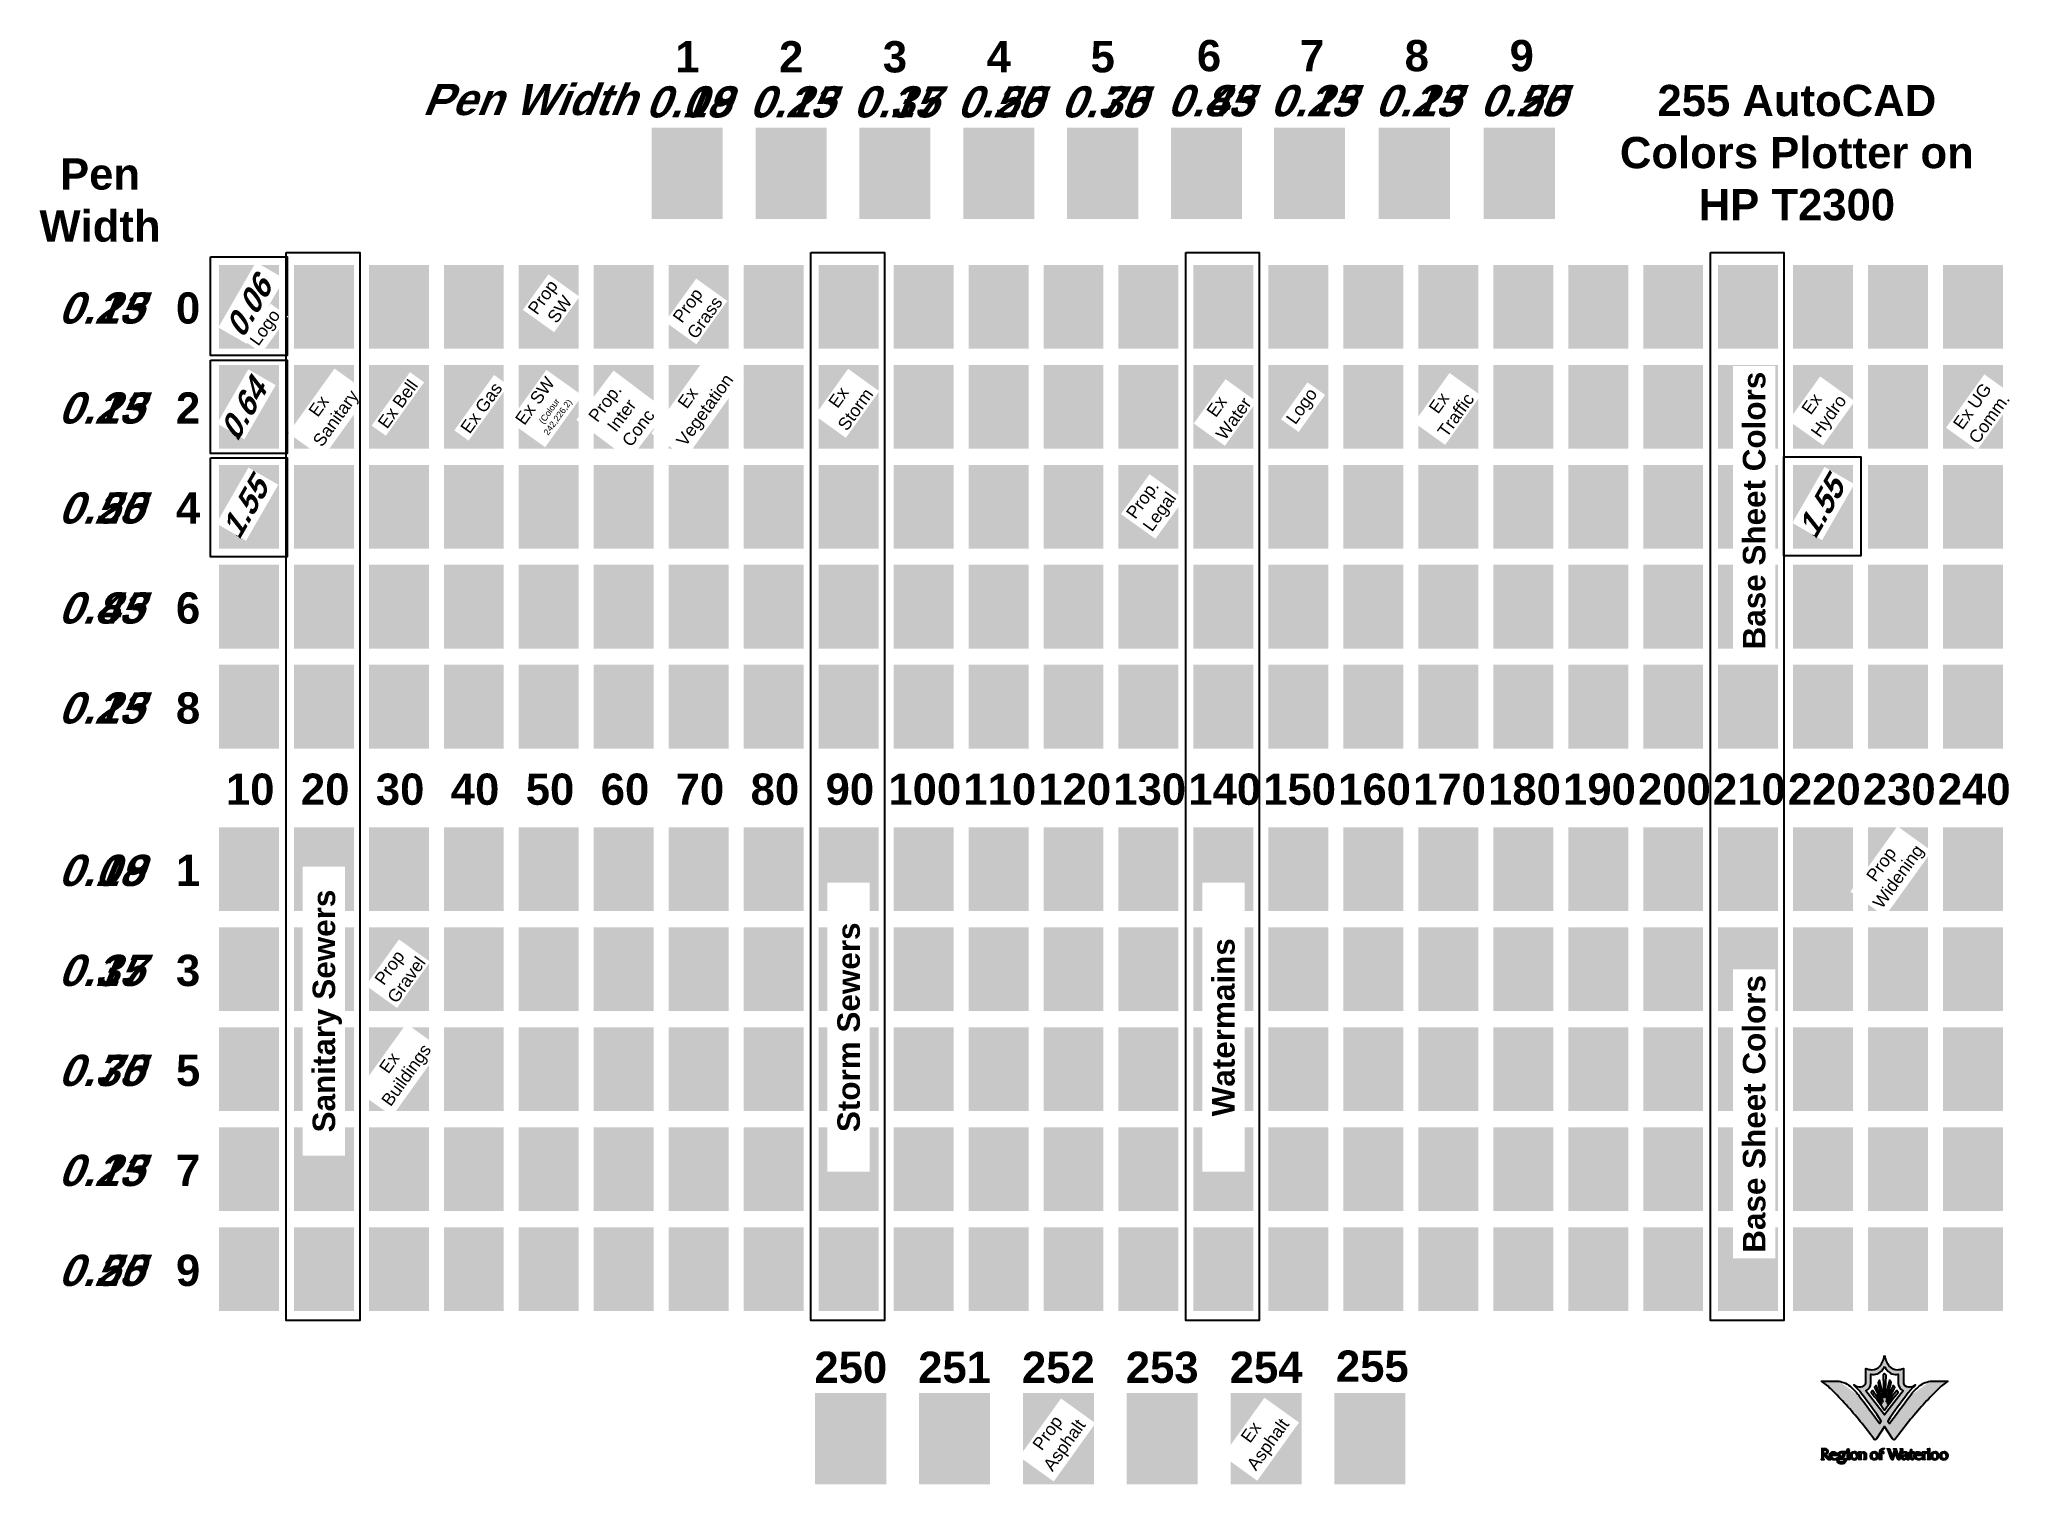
# Model space of a CAD drawing. Header units: inches. Extents: x -10 to 148, y -12 to 104.
import ezdxf
from ezdxf.enums import TextEntityAlignment as Align

# ---------------------------------------------------------------- set-up
doc = ezdxf.new("R2010")
doc.units = ezdxf.units.IN
doc.header["$MEASUREMENT"] = 0
for name, color, linetype in [('color blocks', 216, 'Continuous'), ('text', 216, 'Continuous'), ('text-half', 216, 'Continuous'), ('text-open-house', 212, 'Continuous'), ('text2', 212, 'Continuous'), ('z-logo', 7, 'Continuous'), ('z-logo-color', 150, 'Continuous'), ('z-logo-text', 210, 'Continuous')]:
    doc.layers.add(name, color=color, linetype=linetype)
doc.styles.get("Standard").update_dxf_attribs({"font": 'arialbd.ttf'})
doc.styles.add('style2', font='arial.ttf', dxfattribs={"height": 1})

msp = doc.modelspace()

# ---------------------------------------------------------------- texts
at = {"layer": 'color blocks', "color": 7, "insert": (130.3, 100.1), "char_height": 2.5, "width": 29.8667, "attachment_point": 2}
msp.add_mtext('255 AutoCAD Colors Plotter on HP T2300', dxfattribs=at)
at = {"layer": 'text', "color": 7}
for s, p in [('1', (41.49, 101.1)), ('1', (41.49, 101.1)), ('2', (49.8, 101.1)), ('2', (49.8, 101.1)), ('3', (58.11, 101.1)), ('3', (58.11, 101.1)), ('4', (66.42, 101.1)), ('4', (66.42, 101.1)), ('5', (74.74, 101.1)), ('5', (74.74, 101.1)), ('6', (83.25, 101.19)), ('6', (83.25, 101.19)), ('7', (91.49, 101.19)), ('7', (91.49, 101.19)), ('8', (99.88, 101.19)), ('8', (99.88, 101.19)), ('9', (108.28, 101.19)), ('9', (108.28, 101.19)), ('10', (6.5, 42.5)), ('10', (6.5, 42.5)), ('20', (12.5, 42.5)), ('20', (12.5, 42.5)), ('190', (114.5, 42.5)), ('200', (120.5, 42.5)), ('200', (120.5, 42.5)), ('210', (126.5, 42.5)), ('210', (126.5, 42.5)), ('220', (132.5, 42.5)), ('220', (132.5, 42.5)), ('230', (138.5, 42.5)), ('230', (138.5, 42.5)), ('240', (144.5, 42.5)), ('240', (144.5, 42.5)), ('250', (54.57, -3.75)), ('251', (62.88, -3.75)), ('252', (71.19, -3.75)), ('253', (79.5, -3.75)), ('254', (87.82, -3.75)), ('255', (96.32, -3.66))]:
    msp.add_text(s, height=2.5, dxfattribs=at).set_placement(p, align=Align.CENTER)
at = {"layer": 'text', "color": 7, "oblique": 22}
for s, p in [('Pen Width', (28.8, 97.68)), ('Pen Width', (28.8, 97.68)), ('0.18', (41.49, 97.49)), ('0.18', (41.49, 97.49)), ('0.25', (49.8, 97.49)), ('0.25', (49.8, 97.49)), ('0.35', (58.11, 97.49)), ('0.35', (58.11, 97.49)), ('0.50', (66.42, 97.49)), ('0.50', (66.42, 97.49)), ('0.70', (74.74, 97.49)), ('0.70', (74.74, 97.49)), ('0.85', (83.25, 97.58)), ('0.85', (83.25, 97.58)), ('0.25', (91.49, 97.58)), ('0.25', (91.49, 97.58)), ('0.25', (99.88, 97.58)), ('0.25', (99.88, 97.58)), ('0.50', (108.28, 97.58)), ('0.50', (108.28, 97.58)), ('0.25', (-5.52, 81)), ('0.25', (-5.52, 81)), ('0.25', (-5.52, 73)), ('0.25', (-5.52, 73)), ('0.50', (-5.52, 65)), ('0.50', (-5.52, 65)), ('0.85', (-5.52, 57)), ('0.85', (-5.52, 57)), ('0.25', (-5.52, 49)), ('0.25', (-5.52, 49)), ('0.18', (-5.52, 36)), ('0.18', (-5.52, 36)), ('0.35', (-5.52, 28)), ('0.35', (-5.52, 28)), ('0.70', (-5.52, 20)), ('0.70', (-5.52, 20)), ('0.25', (-5.52, 12)), ('0.25', (-5.52, 12)), ('0.50', (-5.52, 4)), ('0.50', (-5.52, 4))]:
    msp.add_text(s, height=2.5, dxfattribs=at).set_placement(p, align=Align.CENTER)
at = {"layer": 'text', "color": 7}
for s, p in [('0', (2.5, 81)), ('0', (2.5, 81)), ('2', (2.5, 73)), ('2', (2.5, 73)), ('4', (2.5, 65)), ('4', (2.5, 65)), ('6', (2.5, 57)), ('6', (2.5, 57)), ('8', (2.5, 49)), ('8', (2.5, 49)), ('1', (2.5, 36)), ('1', (2.5, 36)), ('3', (2.5, 28)), ('3', (2.5, 28)), ('5', (2.5, 20)), ('5', (2.5, 20)), ('7', (2.5, 12)), ('7', (2.5, 12)), ('9', (2.5, 4)), ('9', (2.5, 4))]:
    msp.add_text(s, height=2.5, dxfattribs=at).set_placement(p, align=Align.RIGHT)
at = {"layer": 'text', "color": 7, "char_height": 2.5}
for s, insert, width, attachment_point in [('255 AutoCAD Colors Plotter on HP T2300', (130.3, 100.1), 29.8667, 2), ('Pen Width', (-5.52, 87.52), 9.1017, 8), ('Pen Width', (-5.52, 87.52), 9.1017, 8)]:
    msp.add_mtext(s, dxfattribs=dict(at, insert=insert, width=width, attachment_point=attachment_point))
at = {"layer": 'text-half', "color": 7}
for s, p in [('1', (41.49, 101.1)), ('1', (41.49, 101.1)), ('2', (49.8, 101.1)), ('2', (49.8, 101.1)), ('3', (58.11, 101.1)), ('3', (58.11, 101.1)), ('4', (66.42, 101.1)), ('4', (66.42, 101.1)), ('5', (74.74, 101.1)), ('5', (74.74, 101.1)), ('6', (83.25, 101.19)), ('6', (83.25, 101.19)), ('7', (91.49, 101.19)), ('7', (91.49, 101.19)), ('8', (99.88, 101.19)), ('8', (99.88, 101.19)), ('9', (108.28, 101.19)), ('9', (108.28, 101.19)), ('10', (6.5, 42.5)), ('10', (6.5, 42.5)), ('20', (12.5, 42.5)), ('20', (12.5, 42.5)), ('200', (120.5, 42.5)), ('200', (120.5, 42.5)), ('210', (126.5, 42.5)), ('210', (126.5, 42.5)), ('220', (132.5, 42.5)), ('220', (132.5, 42.5)), ('230', (138.5, 42.5)), ('230', (138.5, 42.5)), ('240', (144.5, 42.5)), ('240', (144.5, 42.5)), ('250', (54.57, -3.75)), ('251', (62.88, -3.75)), ('252', (71.19, -3.75)), ('253', (79.5, -3.75)), ('254', (87.82, -3.75)), ('255', (96.32, -3.66))]:
    msp.add_text(s, height=2.5, dxfattribs=at).set_placement(p, align=Align.CENTER)
at = {"layer": 'text-half', "color": 7, "oblique": 22}
for s, p in [('Pen Width', (28.8, 97.68)), ('Pen Width', (28.8, 97.68)), ('0.09', (41.49, 97.49)), ('0.13', (49.8, 97.49)), ('0.17', (58.11, 97.49)), ('0.25', (66.42, 97.49)), ('0.35', (74.74, 97.49)), ('0.43', (83.25, 97.58)), ('0.13', (91.49, 97.58)), ('0.13', (99.88, 97.58)), ('0.25', (108.28, 97.58)), ('0.13', (-5.52, 81)), ('0.13', (-5.52, 73)), ('0.25', (-5.52, 65)), ('0.43', (-5.52, 57)), ('0.13', (-5.52, 49)), ('0.09', (-5.52, 36)), ('0.17', (-5.52, 28)), ('0.35', (-5.52, 20)), ('0.13', (-5.52, 12)), ('0.25', (-5.52, 4))]:
    msp.add_text(s, height=2.5, dxfattribs=at).set_placement(p, align=Align.CENTER)
at = {"layer": 'text-half', "color": 7}
for s, p in [('0', (2.5, 81)), ('0', (2.5, 81)), ('2', (2.5, 73)), ('2', (2.5, 73)), ('4', (2.5, 65)), ('4', (2.5, 65)), ('6', (2.5, 57)), ('6', (2.5, 57)), ('8', (2.5, 49)), ('8', (2.5, 49)), ('3', (2.5, 28)), ('3', (2.5, 28)), ('5', (2.5, 20)), ('5', (2.5, 20)), ('7', (2.5, 12)), ('7', (2.5, 12)), ('9', (2.5, 4)), ('9', (2.5, 4))]:
    msp.add_text(s, height=2.5, dxfattribs=at).set_placement(p, align=Align.RIGHT)
at = {"layer": 'text-half', "color": 7, "char_height": 2.5}
for s, insert, width, attachment_point in [('255 AutoCAD Colors Plotter on HP T2300', (130.3, 100.1), 29.8667, 2), ('Pen Width', (-5.52, 87.52), 9.1017, 8), ('Pen Width', (-5.52, 87.52), 9.1017, 8)]:
    msp.add_mtext(s, dxfattribs=dict(at, insert=insert, width=width, attachment_point=attachment_point))

# ---------------------------------------------------------------- blocks, each defined once
blk = doc.blocks.new('SWATCH')
at = {"color": 0}
blk.add_solid([(0, 0), (0, 6.7), (4.8, 0), (4.8, 6.7)], dxfattribs=at)
blk = doc.blocks.new('row-logo')
at = {"layer": 'z-logo'}
h = blk.add_hatch(color=256, dxfattribs=at)
edge = h.paths.add_edge_path()
edge.add_arc((69.3, 89.5), 18.7, 189.0269, 219.2087)
edge.add_arc((60.9, 83.1), 8.13, 221.7893, 271.4278)
edge.add_arc((60.9, 86.9), 12, 270.9229, 294.6954)
edge.add_line((65.9, 76), (65.9, 64.8))
edge.add_arc((69.7, 65), 3.8, 183.6186, 271.5782)
edge.add_arc((70.4, 71.1), 9.93, 266.775, 301.8914)
edge.add_arc((108.4, 26.4), 48.9, 132.0169, 143.5494)
edge.add_arc((310.1, -134.2), 306.7, 141.8255, 146.8021)
edge.add_line((53.5, 33.8), (54.7, 31.8))
edge.add_arc((1903.5, -1321.7), 2291.3, 143.1061, 143.794, ccw=False)
edge.add_arc((101.8, 32.4), 37.5, 130.7015, 145.1222, ccw=False)
edge.add_arc((89.9, 47.5), 18.3, 97.514, 133.3382, ccw=False)
edge.add_line((87.5, 65.7), (101.4, 65.7))
edge.add_arc((126.7, 26.7), 46.4, 122.9462, 136.1136)
edge.add_arc((324.1, -175.3), 328.8, 134.5927, 137.4834)
edge.add_arc((328.6, -175.3), 332.2, 138.007, 144.085)
edge.add_arc((58.4, 20.2), 1.32, 210.0643, 329.9357, ccw=False)
edge.add_line((57.3, 19.6), (50.8, 29.6))
edge.add_line((50.8, 29.6), (44.4, 19.6))
edge.add_arc((43.3, 20.2), 1.32, 210.0643, 329.9357, ccw=False)
edge.add_arc((-226.9, -175.3), 332.2, 35.915, 41.993)
edge.add_arc((-222.4, -175.3), 328.8, 42.5166, 45.4073)
edge.add_arc((-25, 26.7), 46.4, 43.8864, 57.0538)
edge.add_line((0.3, 65.7), (14.1, 65.7))
edge.add_arc((11.7, 47.5), 18.3, 46.6618, 82.486, ccw=False)
edge.add_arc((-0.1, 32.4), 37.5, 34.8778, 49.2985, ccw=False)
edge.add_arc((-1801.9, -1321.7), 2291.3, 36.206, 36.8939, ccw=False)
edge.add_line((47, 31.8), (48.2, 33.8))
edge.add_arc((-208.5, -134.2), 306.7, 33.1979, 38.1745)
edge.add_arc((-6.7, 26.4), 48.9, 36.4506, 47.9831)
edge.add_arc((31.3, 71.1), 9.93, 238.1086, 273.225)
edge.add_arc((32, 65), 3.8, 268.4218, 356.3814)
edge.add_line((35.8, 64.8), (35.8, 76))
edge.add_arc((40.8, 86.9), 12, 245.3046, 269.0771)
edge.add_arc((40.8, 83.1), 8.13, 268.5722, 318.2107)
edge.add_arc((32.4, 89.5), 18.7, 320.7913, 350.9731)
edge = h.paths.add_edge_path(flags=16)
edge.add_arc((66.4, 86.3), 17.9, 209.8263, 219.7948)
edge.add_arc((59.8, 79.9), 8.74, 214.9811, 283.4134)
edge.add_line((61.8, 71.4), (61.8, 64.2))
edge.add_arc((68.7, 64.3), 6.97, 181.2878, 245.2691)
edge.add_line((65.8, 58), (50.8, 38.8))
edge.add_line((50.8, 38.8), (35.9, 58))
edge.add_arc((32.9, 64.3), 6.97, 294.7309, 358.7122)
edge.add_line((39.9, 64.2), (39.9, 71.4))
edge.add_arc((41.9, 79.9), 8.74, 256.5866, 325.0189)
edge.add_arc((35.3, 86.3), 17.9, 320.2052, 330.1737)
blk.add_hatch(color=256, dxfattribs=at).paths.add_polyline_path([(49.4, 49.1, 0.033584), (44, 62.4), (42.7, 60.6, -0.038369), (48.4, 47.7, 0.049356), (41.1, 58.2), (40, 56.7, -0.028243), (50.8, 42.5, -0.028243), (61.7, 56.7), (60.6, 58.2, 0.049356), (53.3, 47.7, -0.038369), (59, 60.6), (57.7, 62.4, 0.033584), (52.3, 49.1, -0.006698), (56.1, 64.6), (54.8, 66.5), (51.4, 52.6), (52, 70.5), (50.9, 72), (50.8, 72), (49.7, 70.5), (50.2, 52.6), (46.9, 66.5), (45.6, 64.6, -0.006698)])
at = {"layer": 'z-logo-color'}
h = blk.add_hatch(color=256, dxfattribs=at)
edge = h.paths.add_edge_path()
edge.add_arc((69.3, 89.5), 18.7, 189.0269, 219.2087)
edge.add_arc((60.9, 83.1), 8.13, 221.7893, 271.4278)
edge.add_arc((60.9, 86.9), 12, 270.9229, 294.6954)
edge.add_line((65.9, 76), (65.9, 64.8))
edge.add_arc((69.7, 65), 3.8, 183.6186, 271.5782)
edge.add_arc((70.4, 71.1), 9.93, 266.775, 301.8914)
edge.add_arc((108.4, 26.4), 48.9, 132.0169, 143.5494)
edge.add_arc((310.1, -134.2), 306.7, 141.8255, 146.8021)
edge.add_line((53.5, 33.8), (54.7, 31.8))
edge.add_arc((1903.5, -1321.7), 2291.3, 143.1061, 143.794, ccw=False)
edge.add_arc((101.8, 32.4), 37.5, 130.7015, 145.1222, ccw=False)
edge.add_arc((89.9, 47.5), 18.3, 97.514, 133.3382, ccw=False)
edge.add_line((87.5, 65.7), (101.4, 65.7))
edge.add_arc((126.7, 26.7), 46.4, 122.9462, 136.1136)
edge.add_arc((324.1, -175.3), 328.8, 134.5927, 137.4834)
edge.add_arc((328.6, -175.3), 332.2, 138.007, 144.085)
edge.add_arc((58.4, 20.2), 1.32, 210.0643, 329.9357, ccw=False)
edge.add_line((57.3, 19.6), (50.8, 29.6))
edge.add_line((50.8, 29.6), (44.4, 19.6))
edge.add_arc((43.3, 20.2), 1.32, 210.0643, 329.9357, ccw=False)
edge.add_arc((-226.9, -175.3), 332.2, 35.915, 41.993)
edge.add_arc((-222.4, -175.3), 328.8, 42.5166, 45.4073)
edge.add_arc((-25, 26.7), 46.4, 43.8864, 57.0538)
edge.add_line((0.3, 65.7), (14.1, 65.7))
edge.add_arc((11.7, 47.5), 18.3, 46.6618, 82.486, ccw=False)
edge.add_arc((-0.1, 32.4), 37.5, 34.8778, 49.2985, ccw=False)
edge.add_arc((-1801.9, -1321.7), 2291.3, 36.206, 36.8939, ccw=False)
edge.add_line((47, 31.8), (48.2, 33.8))
edge.add_arc((-208.5, -134.2), 306.7, 33.1979, 38.1745)
edge.add_arc((-6.7, 26.4), 48.9, 36.4506, 47.9831)
edge.add_arc((31.3, 71.1), 9.93, 238.1086, 273.225)
edge.add_arc((32, 65), 3.8, 268.4218, 356.3814)
edge.add_line((35.8, 64.8), (35.8, 76))
edge.add_arc((40.8, 86.9), 12, 245.3046, 269.0771)
edge.add_arc((40.8, 83.1), 8.13, 268.5722, 318.2107)
edge.add_arc((32.4, 89.5), 18.7, 320.7913, 350.9731)
edge = h.paths.add_edge_path(flags=16)
edge.add_arc((66.4, 86.3), 17.9, 209.8263, 219.7948)
edge.add_arc((59.8, 79.9), 8.74, 214.9811, 283.4134)
edge.add_line((61.8, 71.4), (61.8, 64.2))
edge.add_arc((68.7, 64.3), 6.97, 181.2878, 245.2691)
edge.add_line((65.8, 58), (50.8, 38.8))
edge.add_line((50.8, 38.8), (35.9, 58))
edge.add_arc((32.9, 64.3), 6.97, 294.7309, 358.7122)
edge.add_line((39.9, 64.2), (39.9, 71.4))
edge.add_arc((41.9, 79.9), 8.74, 256.5866, 325.0189)
edge.add_arc((35.3, 86.3), 17.9, 320.2052, 330.1737)
blk.add_hatch(color=256, dxfattribs=at).paths.add_polyline_path([(49.4, 49.1, 0.033584), (44, 62.4), (42.7, 60.6, -0.038369), (48.4, 47.7, 0.049356), (41.1, 58.2), (40, 56.7, -0.028243), (50.8, 42.5, -0.028243), (61.7, 56.7), (60.6, 58.2, 0.049356), (53.3, 47.7, -0.038369), (59, 60.6), (57.7, 62.4, 0.033584), (52.3, 49.1, -0.006698), (56.1, 64.6), (54.8, 66.5), (51.4, 52.6), (52, 70.5), (50.9, 72), (50.8, 72), (49.7, 70.5), (50.2, 52.6), (46.9, 66.5), (45.6, 64.6, -0.006698)])
at = {"layer": 'z-logo-text'}
h = blk.add_hatch(color=256, dxfattribs=at)
h.paths.add_polyline_path([(4.5, 9.4, -0.321251), (3.3, 7.8, -0.028797), (2.2, 7.5, 0.085749), (5.8, 3), (7.8, 3, -0.101477), (3.8, 7.3, 0.27068), (5.7, 8.9, 0.121323), (5.8, 9.9, 0.229224), (5, 11.1, 0.124058), (3.1, 11.7, -0.007344), (0, 11.7, -0.238118), (0.6, 10.8), (0.6, 4.1, -0.337872), (0, 3), (2.5, 3, -0.245637), (2, 3.8), (2, 10.8), (3.2, 10.8, -0.441496)])
h.paths.add_polyline_path([(8.2, 6.3), (13, 6.3, 0.055496), (12.9, 7, 0.209485), (11.4, 9, 0.066612), (10, 9.3, 0.425488), (6.8, 6.3, 0.397651), (9.8, 2.9), (11.3, 2.9, 0.390258), (13, 4.4, -0.16671), (10.5, 3.7, -0.403856)])
h.paths.add_polyline_path([(8.3, 7, -0.280482), (9, 8.1, -0.282578), (10.9, 8.2, -0.231489), (11.6, 7)], flags=16)
h.paths.add_polyline_path([(16.1, 4.7, 0.090971), (18, 5.2, 0.28791), (19.1, 6.8, 0.258224), (18.3, 8.4, 0.13585), (19.7, 8.2, 0.103443), (20.3, 9.2), (15.8, 9.2, 0.202038), (13.9, 8.3, 0.407067), (14.1, 5.6, 0.060896), (15.1, 4.9, 0.269139), (14.1, 4.3, 0.279546), (14.8, 3.4), (16.9, 3.4, -0.179723), (18.2, 3, -0.185633), (18.7, 2.2, -0.343608), (18, 1.1, -0.121088), (16.3, 0.9, -0.204873), (14.5, 1.5, -0.468463), (14.7, 2.9), (13.7, 2.9, 0.39623), (12.7, 1.8, 0.206012), (13.7, 0.5, 0.105734), (15.4, 0), (17.3, 0, 0.150975), (19.4, 0.9, 0.233027), (20, 2.2), (20, 2.6, 0.284201), (19.2, 3.7, 0.096905), (17.9, 4.2), (16.1, 4.2, -0.973186)])
h.paths.add_polyline_path([(14.8, 7.1, -0.442494), (15.9, 8.4, -0.318963), (17.5, 7.7, -0.234672), (17.8, 6.5, -0.280848), (16.5, 5.7, -0.400348)], flags=16)
h.paths.add_polyline_path([(22.5, 9.2, -0.067305), (21.2, 9.1), (20.7, 9.1, -0.204927), (21.2, 7.9), (21.2, 4, -0.224121), (20.7, 3), (22.9, 3, -0.253953), (22.5, 3.7)])
h.paths.add_polyline_path([(22.6, 10.7, 1), (20.9, 10.7, 1)])
h.paths.add_polyline_path([(23.2, 6, 0.255723), (24.5, 3.5, 0.301237), (28.4, 3.4, 0.257045), (29.9, 6, 0.199715), (28.9, 8.4, 0.220772), (26.6, 9.2, 0.413313)])
h.paths.add_polyline_path([(26.5, 8.3, -0.331902), (28.1, 7.6, -0.104623), (28.6, 5.9, -0.745628), (25.1, 4.5), (25.1, 4.5, -0.115658), (24.6, 6.2, -0.444769)], flags=16)
h.paths.add_polyline_path([(30.6, 4, -0.224121), (30.1, 3), (32.3, 3, -0.253953), (31.9, 3.7), (31.9, 7.2, -0.410353), (33.2, 8.4, -0.08402), (33.8, 8.3, -0.299803), (34.7, 7.1), (34.7, 4, -0.224121), (34.2, 3), (36.4, 3, -0.253953), (36, 3.7), (36, 7.4, 0.271095), (35, 8.9, 0.091391), (33.7, 9.2, 0.266163), (31.9, 8.4), (31.9, 9.2, -0.067305), (30.6, 9.1), (30.1, 9.1, -0.204927), (30.6, 7.9)])
h.paths.add_polyline_path([(40.5, 3.5, 0.301237), (44.5, 3.4, 0.257045), (45.9, 6, 0.199715), (44.9, 8.4, 0.220772), (42.7, 9.2, 0.413313), (39.2, 6, 0.255723)])
h.paths.add_polyline_path([(40.6, 6.2, -0.444769), (42.5, 8.3, -0.331902), (44.1, 7.6, -0.104623), (44.6, 5.9, -0.745628), (41.1, 4.5), (41.1, 4.5, -0.115658)], flags=16)
h.paths.add_polyline_path([(48.3, 8.2), (49.3, 8.2, -0.173008), (50, 8), (50, 9.2, -0.069891), (49.4, 9.1), (48.3, 9.1), (48.3, 10.4, -0.357371), (49, 11, -0.138571), (49.8, 10.8), (50.8, 11.8, 0.070184), (49.8, 11.9, 0.153587), (48.4, 11.7, 0.073289), (47.6, 11.2, 0.193927), (47.1, 10), (47.1, 9.8, -0.210352), (46.4, 8.2), (47, 8.2), (47, 4, -0.224121), (46.5, 3), (48.7, 3, -0.253953), (48.3, 3.7)])
h.paths.add_polyline_path([(55.8, 4.3, 0.155087), (57, 2.8, 0.670127), (57.5, 3), (59.4, 9.2), (61, 4.3, 0.155087), (62.2, 2.8, 0.43868), (62.6, 2.8), (65.1, 10.9, 0.110206), (65.2, 11.7), (63.2, 11.7, -0.440741), (63.8, 10.2), (62.1, 4.8), (60.2, 10.8, -0.069809), (60.1, 11.7), (58.1, 11.7, -0.402168), (58.7, 10.4), (57, 4.7), (55, 11.1, -0.109935), (54.9, 11.7), (52.8, 11.7, -0.181902), (53.6, 10.7)])
h = blk.add_hatch(color=256, dxfattribs=at)
h.paths.add_polyline_path([(69.4, 7.3, 0.336113), (68.1, 9.2, 0.088817), (66, 9.1), (65.1, 7.8, -0.202636), (67.6, 8.3, -0.376263), (68.1, 7.5, -0.409569), (67.6, 6.8, 0.090131), (65, 6.2, 0.268333), (64.3, 4.8, 0.357738), (65.9, 2.9), (67.1, 2.9), (68, 3.9, -0.168511), (66.2, 3.9, -0.343156), (65.6, 4.8, -0.234083), (66, 5.5, -0.050517), (68.1, 6.2), (68.1, 4.5, 0.390557), (69.4, 2.9), (69.9, 2.9), (70.6, 3.8), (70.2, 3.8, -0.468999), (69.4, 4.6)])
h.paths.add_polyline_path([(72.4, 8.2), (73.5, 8.2, -0.170079), (74.2, 8), (74.2, 9.2, -0.069891), (73.5, 9.1), (72.4, 9.1), (72.4, 11), (71.9, 11, -0.086188), (71.7, 9.9, -0.198552), (71.3, 9, -0.099483), (70.3, 8.6), (70.3, 8.2), (71.2, 8.2), (71.2, 4.5, 0.429498), (73, 2.9), (73.4, 2.9), (74.1, 3.8, -0.504845), (72.4, 4.9)])
h.paths.add_polyline_path([(75.8, 6.3), (80.6, 6.3, 0.055496), (80.5, 7, 0.209485), (79, 9, 0.066612), (77.6, 9.3, 0.425488), (74.4, 6.3, 0.397651), (77.4, 2.9), (78.9, 2.9, 0.390258), (80.6, 4.4, -0.16671), (78.1, 3.7, -0.403856)])
h.paths.add_polyline_path([(75.9, 7, -0.280482), (76.6, 8.1, -0.282578), (78.5, 8.2, -0.231489), (79.2, 7)], flags=16)
h.paths.add_polyline_path([(81.5, 4, -0.224121), (81.1, 3), (83.2, 3, -0.253953), (82.8, 3.7), (82.8, 7, -0.594418), (84.8, 8), (84.8, 9.2, 0.28022), (82.8, 8.5), (82.8, 9.2, -0.067305), (81.5, 9.1), (81.1, 9.1, -0.204927), (81.5, 7.9)])
h.paths.add_polyline_path([(86.9, 11.8, -0.067305), (85.6, 11.7), (85.1, 11.7, -0.204927), (85.6, 10.5), (85.6, 4, -0.224121), (85.1, 3), (87.3, 3, -0.253953), (86.9, 3.7)])
h.paths.add_polyline_path([(87.7, 6, 0.255723), (89, 3.5, 0.301237), (92.9, 3.4, 0.257045), (94.4, 6, 0.199715), (93.4, 8.4, 0.220772), (91.2, 9.2, 0.413313)])
h.paths.add_polyline_path([(91, 8.3, -0.331902), (92.6, 7.6, -0.104623), (93.1, 5.9, -0.745628), (89.6, 4.5), (89.6, 4.5, -0.115658), (89.1, 6.2, -0.444769)], flags=16)
h.paths.add_polyline_path([(95, 6, 0.255723), (96.2, 3.5, 0.301237), (100.2, 3.4, 0.257045), (101.7, 6, 0.199715), (100.7, 8.4, 0.220772), (98.4, 9.2, 0.413313)])
h.paths.add_polyline_path([(98.2, 8.3, -0.331902), (99.8, 7.6, -0.104623), (100.4, 5.9, -0.745628), (96.9, 4.5), (96.9, 4.5, -0.115658), (96.3, 6.2, -0.444769)], flags=16)
at = {"layer": 'z-logo'}
for points in [[(50.8, 86.5, 0.13246), (54.8, 77.6, 0.22004), (61.1, 74.9, 0.104101), (65.9, 76), (65.9, 64.8, 0.403821), (69.8, 61.2, 0.154435), (75.6, 62.7, 0.050362), (69, 55.4, 0.021718), (53.5, 33.8), (54.7, 31.8, -0.003002), (71.1, 53.8, -0.063005), (77.4, 60.8, -0.157598), (87.5, 65.7), (101.4, 65.7, 0.057517), (93.2, 58.9, 0.012614), (81.7, 46.9, 0.026527), (59.6, 19.6, -0.576603), (57.3, 19.6), (50.8, 29.6), (44.4, 19.6, -0.576603), (42.1, 19.6, 0.026527), (20, 46.9, 0.012614), (8.5, 58.9, 0.057517), (0.3, 65.7), (14.1, 65.7, -0.157598), (24.3, 60.8, -0.063005), (30.6, 53.8, -0.003002), (47, 31.8), (48.2, 33.8, 0.021718), (32.7, 55.4, 0.050362), (26.1, 62.7, 0.154435), (31.9, 61.2, 0.403821), (35.8, 64.8), (35.8, 76, 0.104101), (40.6, 74.9, 0.22004), (46.9, 77.6, 0.13246)], [(50.8, 77.4, 0.043523), (52.6, 74.8, 0.307795), (61.8, 71.4), (61.8, 64.2, 0.286657), (65.8, 58), (50.8, 38.8), (35.9, 58, 0.286657), (39.9, 64.2), (39.9, 71.4, 0.307795), (49.1, 74.8, 0.043523), (50.8, 77.4, 3.685444)], [(50.8, 72), (49.7, 70.5), (50.2, 52.6), (46.9, 66.5), (45.6, 64.6, -0.006698), (49.4, 49.1, 0.033584), (44, 62.4), (42.7, 60.6, -0.038369), (48.4, 47.7, 0.049356), (41.1, 58.2), (40, 56.7, -0.028243), (50.8, 42.5, -0.028243), (61.7, 56.7), (60.6, 58.2, 0.049356), (53.3, 47.7, -0.038369), (59, 60.6), (57.7, 62.4, 0.033584), (52.3, 49.1, -0.006698), (56.1, 64.6), (54.8, 66.5), (51.4, 52.6), (52, 70.5), (50.9, 72)]]:
    blk.add_lwpolyline(points, format="xyb", close=True, dxfattribs=at)
at = {"layer": 'z-logo-text'}
for points in [[(0, 11.7, -0.238118), (0.6, 10.8), (0.6, 4.1, -0.337872), (0, 3), (2.5, 3, -0.245637), (2, 3.8), (2, 10.8), (3.2, 10.8, -0.441496), (4.5, 9.4, -0.321251), (3.3, 7.8, -0.028797), (2.2, 7.5, 0.085749), (5.8, 3), (7.8, 3, -0.101477), (3.8, 7.3, 0.27068), (5.7, 8.9, 0.121323), (5.8, 9.9, 0.229224), (5, 11.1, 0.124058), (3.1, 11.7, -0.007344)], [(11.3, 2.9), (9.8, 2.9, -0.397651), (6.8, 6.3, -0.425488), (10, 9.3, -0.066612), (11.4, 9, -0.209485), (12.9, 7, -0.055496), (13, 6.3), (8.2, 6.3, 0.403856), (10.5, 3.7, 0.16671), (13, 4.4, -0.390258)], [(11.6, 7, 0.231489), (10.9, 8.2, 0.282578), (9, 8.1, 0.280482), (8.3, 7)], [(12.7, 1.8, 0.206012), (13.7, 0.5, 0.105734), (15.4, 0), (17.3, 0, 0.150975), (19.4, 0.9, 0.233027), (20, 2.2), (20, 2.6, 0.284201), (19.2, 3.7, 0.096905), (17.9, 4.2), (16.1, 4.2, -0.973186), (16.1, 4.7, 0.090971), (18, 5.2, 0.28791), (19.1, 6.8, 0.258224), (18.3, 8.4, 0.13585), (19.7, 8.2, 0.103443), (20.3, 9.2), (15.8, 9.2, 0.202038), (13.9, 8.3, 0.407067), (14.1, 5.6, 0.060896), (15.1, 4.9, 0.269139), (14.1, 4.3, 0.279546), (14.8, 3.4), (16.9, 3.4, -0.179723), (18.2, 3, -0.185633), (18.7, 2.2, -0.343608), (18, 1.1, -0.121088), (16.3, 0.9, -0.204873), (14.5, 1.5, -0.468463), (14.7, 2.9), (13.7, 2.9, 0.39623)], [(17.5, 7.7, 0.318963), (15.9, 8.4, 0.442494), (14.8, 7.1, 0.400348), (16.5, 5.7, 0.280848), (17.8, 6.5, 0.234672)], [(20.7, 3, 0.224121), (21.2, 4), (21.2, 7.9, 0.204927), (20.7, 9.1), (21.2, 9.1, 0.067305), (22.5, 9.2), (22.5, 3.7, 0.253953), (22.9, 3)], [(28.4, 3.4, 0.257045), (29.9, 6, 0.199715), (28.9, 8.4, 0.220772), (26.6, 9.2, 0.413313), (23.2, 6, 0.255723), (24.5, 3.5, 0.301237)], [(25.1, 4.5, 0.745628), (28.6, 5.9, 0.104623), (28.1, 7.6, 0.331902), (26.5, 8.3, 0.444769), (24.6, 6.2, 0.115658), (25.1, 4.5)], [(36.4, 3), (34.2, 3, 0.224121), (34.7, 4), (34.7, 7.1, 0.299803), (33.8, 8.3, 0.08402), (33.2, 8.4, 0.410353), (31.9, 7.2), (31.9, 3.7, 0.253953), (32.3, 3), (30.1, 3, 0.224121), (30.6, 4), (30.6, 7.9, 0.204927), (30.1, 9.1), (30.6, 9.1, 0.067305), (31.9, 9.2), (31.9, 8.4, -0.266163), (33.7, 9.2, -0.091391), (35, 8.9, -0.271095), (36, 7.4), (36, 3.7, 0.253953)], [(44.5, 3.4, 0.257045), (45.9, 6, 0.199715), (44.9, 8.4, 0.220772), (42.7, 9.2, 0.413313), (39.2, 6, 0.255723), (40.5, 3.5, 0.301237)], [(41.1, 4.5, 0.745628), (44.6, 5.9, 0.104623), (44.1, 7.6, 0.331902), (42.5, 8.3, 0.444769), (40.6, 6.2, 0.115658), (41.1, 4.5)], [(49.3, 8.2), (48.3, 8.2), (48.3, 3.7, 0.253953), (48.7, 3), (46.5, 3, 0.224121), (47, 4), (47, 8.2), (46.4, 8.2, 0.210352), (47.1, 9.8), (47.1, 10, -0.193927), (47.6, 11.2, -0.073289), (48.4, 11.7, -0.153587), (49.8, 11.9, -0.070184), (50.8, 11.8), (49.8, 10.8, 0.138571), (49, 11, 0.357371), (48.3, 10.4), (48.3, 9.1), (49.4, 9.1, 0.069891), (50, 9.2), (50, 8, 0.172565), (49.3, 8.2, -1434.696551)], [(65.1, 10.9), (62.6, 2.8, -0.43868), (62.2, 2.8, -0.155087), (61, 4.3), (59.4, 9.2), (57.5, 3, -0.670127), (57, 2.8, -0.155087), (55.8, 4.3), (53.6, 10.7, 0.181902), (52.8, 11.7), (54.9, 11.7, 0.109935), (55, 11.1), (57, 4.7), (58.7, 10.4, 0.402168), (58.1, 11.7), (60.1, 11.7, 0.069809), (60.2, 10.8), (62.1, 4.8), (63.8, 10.2, 0.440741), (63.2, 11.7), (65.2, 11.7, -0.110206)], [(67.1, 2.9), (65.9, 2.9, -0.357738), (64.3, 4.8, -0.268333), (65, 6.2, -0.090239), (67.6, 6.8, 0.408), (68.1, 7.5, 0.376263), (67.6, 8.3, 0.202636), (65.1, 7.8), (66, 9.1, -0.088817), (68.1, 9.2, -0.336113), (69.4, 7.3), (69.4, 4.6, 0.468999), (70.2, 3.8), (70.6, 3.8), (69.9, 2.9), (69.4, 2.9, -0.390557), (68.1, 4.5), (68.1, 6.2, 0.050517), (66, 5.5, 0.234083), (65.6, 4.8, 0.343156), (66.2, 3.9, 0.168511), (68, 3.9)], [(78.9, 2.9), (77.4, 2.9, -0.397651), (74.4, 6.3, -0.425488), (77.6, 9.3, -0.066612), (79, 9, -0.209485), (80.5, 7, -0.055496), (80.6, 6.3), (75.8, 6.3, 0.403856), (78.1, 3.7, 0.16671), (80.6, 4.4, -0.390258)], [(79.2, 7, 0.231489), (78.5, 8.2, 0.282578), (76.6, 8.1, 0.280482), (75.9, 7)], [(82.8, 7), (82.8, 3.7, 0.253953), (83.2, 3), (81.1, 3, 0.224121), (81.5, 4), (81.5, 7.9, 0.204927), (81.1, 9.1), (81.5, 9.1, 0.067305), (82.8, 9.2), (82.8, 8.5, -0.28022), (84.8, 9.2), (84.8, 8, 0.594418)], [(85.6, 10.5, 0.204927), (85.1, 11.7), (85.6, 11.7, 0.067305), (86.9, 11.8), (86.9, 3.7, 0.253953), (87.3, 3), (85.1, 3, 0.224121), (85.6, 4)], [(92.9, 3.4, 0.257045), (94.4, 6, 0.199715), (93.4, 8.4, 0.220772), (91.2, 9.2, 0.413313), (87.7, 6, 0.255723), (89, 3.5, 0.301237)], [(89.6, 4.5, 0.745628), (93.1, 5.9, 0.104623), (92.6, 7.6, 0.331902), (91, 8.3, 0.444769), (89.1, 6.2, 0.115658), (89.6, 4.5)], [(100.2, 3.4, 0.257045), (101.7, 6, 0.199715), (100.7, 8.4, 0.220772), (98.4, 9.2, 0.413313), (95, 6, 0.255723), (96.2, 3.5, 0.301237)], [(96.9, 4.5, 0.745628), (100.4, 5.9, 0.104623), (99.8, 7.6, 0.331902), (98.2, 8.3, 0.444769), (96.3, 6.2, 0.115658), (96.9, 4.5)]]:
    blk.add_lwpolyline(points, format="xyb", close=True, dxfattribs=at)
blk.add_lwpolyline([(73.5, 8.2), (72.4, 8.2), (72.4, 4.9, 0.504845), (74.1, 3.8), (73.4, 2.9), (73, 2.9, -0.429498), (71.2, 4.5), (71.2, 8.2), (70.3, 8.2), (70.3, 8.6, 0.099483), (71.3, 9, 0.198552), (71.7, 9.9, 0.086188), (71.9, 11), (72.4, 11), (72.4, 9.1), (73.5, 9.1, 0.069891), (74.2, 9.2), (74.2, 8, 0.169362), (73.5, 8.2)], format="xyb", dxfattribs=at)
blk.add_circle((21.7, 10.7), 0.857, dxfattribs=at)

# ---------------------------------------------------------------- linework, layer by layer
at = {"color": 214}
for points in [[(3.32, 86.35), (9.47, 86.35), (9.47, 78.44), (3.32, 78.44)], [(3.32, 70.26), (9.47, 70.26), (9.47, 62.35), (3.32, 62.35)]]:
    msp.add_lwpolyline(points, close=True, dxfattribs=at)
at = {"layer": 'color blocks', "color": 1}
msp.add_solid([(38.64, 89.37), (38.64, 96.68), (44.33, 89.37), (44.33, 96.68)], dxfattribs=at)
at = {"layer": 'color blocks', "color": 2}
msp.add_solid([(46.95, 89.37), (46.95, 96.68), (52.64, 89.37), (52.64, 96.68)], dxfattribs=at)
at = {"layer": 'color blocks', "color": 3}
msp.add_solid([(55.27, 89.37), (55.27, 96.68), (60.95, 89.37), (60.95, 96.68)], dxfattribs=at)
at = {"layer": 'color blocks', "color": 4}
msp.add_solid([(63.58, 89.37), (63.58, 96.68), (69.27, 89.37), (69.27, 96.68)], dxfattribs=at)
at = {"layer": 'color blocks', "color": 5}
msp.add_solid([(71.89, 89.37), (71.89, 96.68), (77.58, 89.37), (77.58, 96.68)], dxfattribs=at)
at = {"layer": 'color blocks', "color": 6}
msp.add_solid([(80.2, 89.37), (80.2, 96.68), (85.89, 89.37), (85.89, 96.68)], dxfattribs=at)
at = {"layer": 'color blocks', "color": 7}
msp.add_solid([(88.45, 89.37), (88.45, 96.68), (94.13, 89.37), (94.13, 96.68)], dxfattribs=at)
at = {"layer": 'color blocks', "color": 8}
msp.add_solid([(96.84, 89.37), (96.84, 96.68), (102.53, 89.37), (102.53, 96.68)], dxfattribs=at)
at = {"layer": 'color blocks', "color": 9}
msp.add_solid([(105.24, 89.37), (105.24, 96.68), (110.93, 89.37), (110.93, 96.68)], dxfattribs=at)
at = {"layer": 'color blocks', "color": 250}
msp.add_solid([(51.72, -11.88), (51.72, -4.57), (57.41, -11.88), (57.41, -4.57)], dxfattribs=at)
at = {"layer": 'color blocks', "color": 251}
msp.add_solid([(60.03, -11.88), (60.03, -4.57), (65.72, -11.88), (65.72, -4.57)], dxfattribs=at)
at = {"layer": 'color blocks', "color": 252}
msp.add_solid([(68.35, -11.88), (68.35, -4.57), (74.03, -11.88), (74.03, -4.57)], dxfattribs=at)
at = {"layer": 'color blocks', "color": 253}
msp.add_solid([(76.66, -11.88), (76.66, -4.57), (82.35, -11.88), (82.35, -4.57)], dxfattribs=at)
at = {"layer": 'color blocks', "color": 254}
msp.add_solid([(84.97, -11.88), (84.97, -4.57), (90.66, -11.88), (90.66, -4.57)], dxfattribs=at)
at = {"layer": 'color blocks', "color": 255}
msp.add_solid([(93.28, -11.88), (93.28, -4.57), (98.97, -11.88), (98.97, -4.57)], dxfattribs=at)

# ---------------------------------------------------------------- block references
at = {"xscale": 0.1, "yscale": 0.1}
msp.add_blockref('row-logo', (132.24, -10.19), dxfattribs=at)
at = {"layer": 'color blocks', "color": 10}
msp.add_blockref('SWATCH', (4, 79), dxfattribs=at)
at = {"layer": 'color blocks', "color": 20}
msp.add_blockref('SWATCH', (10, 79), dxfattribs=at)
at = {"layer": 'color blocks', "color": 30}
msp.add_blockref('SWATCH', (16, 79), dxfattribs=at)
at = {"layer": 'color blocks', "color": 40}
msp.add_blockref('SWATCH', (22, 79), dxfattribs=at)
at = {"layer": 'color blocks', "color": 50}
msp.add_blockref('SWATCH', (28, 79), dxfattribs=at)
at = {"layer": 'color blocks', "color": 60}
msp.add_blockref('SWATCH', (34, 79), dxfattribs=at)
at = {"layer": 'color blocks', "color": 70}
msp.add_blockref('SWATCH', (40, 79), dxfattribs=at)
at = {"layer": 'color blocks', "color": 80}
msp.add_blockref('SWATCH', (46, 79), dxfattribs=at)
at = {"layer": 'color blocks', "color": 90}
msp.add_blockref('SWATCH', (52, 79), dxfattribs=at)
at = {"layer": 'color blocks', "color": 100}
msp.add_blockref('SWATCH', (58, 79), dxfattribs=at)
at = {"layer": 'color blocks', "color": 110}
msp.add_blockref('SWATCH', (64, 79), dxfattribs=at)
at = {"layer": 'color blocks', "color": 120}
msp.add_blockref('SWATCH', (70, 79), dxfattribs=at)
at = {"layer": 'color blocks', "color": 130}
msp.add_blockref('SWATCH', (76, 79), dxfattribs=at)
at = {"layer": 'color blocks', "color": 140}
msp.add_blockref('SWATCH', (82, 79), dxfattribs=at)
at = {"layer": 'color blocks', "color": 150}
msp.add_blockref('SWATCH', (88, 79), dxfattribs=at)
at = {"layer": 'color blocks', "color": 160}
msp.add_blockref('SWATCH', (94, 79), dxfattribs=at)
at = {"layer": 'color blocks', "color": 170}
msp.add_blockref('SWATCH', (100, 79), dxfattribs=at)
at = {"layer": 'color blocks', "color": 180}
msp.add_blockref('SWATCH', (106, 79), dxfattribs=at)
at = {"layer": 'color blocks', "color": 190}
msp.add_blockref('SWATCH', (112, 79), dxfattribs=at)
at = {"layer": 'color blocks', "color": 200}
msp.add_blockref('SWATCH', (118, 79), dxfattribs=at)
at = {"layer": 'color blocks', "color": 210}
msp.add_blockref('SWATCH', (124, 79), dxfattribs=at)
at = {"layer": 'color blocks', "color": 220}
msp.add_blockref('SWATCH', (130, 79), dxfattribs=at)
at = {"layer": 'color blocks', "color": 230}
msp.add_blockref('SWATCH', (136, 79), dxfattribs=at)
at = {"layer": 'color blocks', "color": 240}
msp.add_blockref('SWATCH', (142, 79), dxfattribs=at)
at = {"layer": 'color blocks', "color": 12}
msp.add_blockref('SWATCH', (4, 71), dxfattribs=at)
at = {"layer": 'color blocks', "color": 22}
msp.add_blockref('SWATCH', (10, 71), dxfattribs=at)
at = {"layer": 'color blocks', "color": 32}
msp.add_blockref('SWATCH', (16, 71), dxfattribs=at)
at = {"layer": 'color blocks', "color": 42}
msp.add_blockref('SWATCH', (22, 71), dxfattribs=at)
at = {"layer": 'color blocks', "color": 52}
msp.add_blockref('SWATCH', (28, 71), dxfattribs=at)
at = {"layer": 'color blocks', "color": 62}
msp.add_blockref('SWATCH', (34, 71), dxfattribs=at)
at = {"layer": 'color blocks', "color": 72}
msp.add_blockref('SWATCH', (40, 71), dxfattribs=at)
at = {"layer": 'color blocks', "color": 82}
msp.add_blockref('SWATCH', (46, 71), dxfattribs=at)
at = {"layer": 'color blocks', "color": 92}
msp.add_blockref('SWATCH', (52, 71), dxfattribs=at)
at = {"layer": 'color blocks', "color": 102}
msp.add_blockref('SWATCH', (58, 71), dxfattribs=at)
at = {"layer": 'color blocks', "color": 112}
msp.add_blockref('SWATCH', (64, 71), dxfattribs=at)
at = {"layer": 'color blocks', "color": 122}
msp.add_blockref('SWATCH', (70, 71), dxfattribs=at)
at = {"layer": 'color blocks', "color": 132}
msp.add_blockref('SWATCH', (76, 71), dxfattribs=at)
at = {"layer": 'color blocks', "color": 142}
msp.add_blockref('SWATCH', (82, 71), dxfattribs=at)
at = {"layer": 'color blocks', "color": 152}
msp.add_blockref('SWATCH', (88, 71), dxfattribs=at)
at = {"layer": 'color blocks', "color": 162}
msp.add_blockref('SWATCH', (94, 71), dxfattribs=at)
at = {"layer": 'color blocks', "color": 172}
msp.add_blockref('SWATCH', (100, 71), dxfattribs=at)
at = {"layer": 'color blocks', "color": 182}
msp.add_blockref('SWATCH', (106, 71), dxfattribs=at)
at = {"layer": 'color blocks', "color": 192}
msp.add_blockref('SWATCH', (112, 71), dxfattribs=at)
at = {"layer": 'color blocks', "color": 202}
msp.add_blockref('SWATCH', (118, 71), dxfattribs=at)
at = {"layer": 'color blocks', "color": 212}
msp.add_blockref('SWATCH', (124, 71), dxfattribs=at)
at = {"layer": 'color blocks', "color": 222}
msp.add_blockref('SWATCH', (130, 71), dxfattribs=at)
at = {"layer": 'color blocks', "color": 232}
msp.add_blockref('SWATCH', (136, 71), dxfattribs=at)
at = {"layer": 'color blocks', "color": 242}
msp.add_blockref('SWATCH', (142, 71), dxfattribs=at)
at = {"layer": 'color blocks', "color": 14}
msp.add_blockref('SWATCH', (4, 63), dxfattribs=at)
at = {"layer": 'color blocks', "color": 24}
msp.add_blockref('SWATCH', (10, 63), dxfattribs=at)
at = {"layer": 'color blocks', "color": 34}
msp.add_blockref('SWATCH', (16, 63), dxfattribs=at)
at = {"layer": 'color blocks', "color": 44}
msp.add_blockref('SWATCH', (22, 63), dxfattribs=at)
at = {"layer": 'color blocks', "color": 54}
msp.add_blockref('SWATCH', (28, 63), dxfattribs=at)
at = {"layer": 'color blocks', "color": 64}
msp.add_blockref('SWATCH', (34, 63), dxfattribs=at)
at = {"layer": 'color blocks', "color": 74}
msp.add_blockref('SWATCH', (40, 63), dxfattribs=at)
at = {"layer": 'color blocks', "color": 84}
msp.add_blockref('SWATCH', (46, 63), dxfattribs=at)
at = {"layer": 'color blocks', "color": 94}
msp.add_blockref('SWATCH', (52, 63), dxfattribs=at)
at = {"layer": 'color blocks', "color": 104}
msp.add_blockref('SWATCH', (58, 63), dxfattribs=at)
at = {"layer": 'color blocks', "color": 114}
msp.add_blockref('SWATCH', (64, 63), dxfattribs=at)
at = {"layer": 'color blocks', "color": 124}
msp.add_blockref('SWATCH', (70, 63), dxfattribs=at)
at = {"layer": 'color blocks', "color": 134}
msp.add_blockref('SWATCH', (76, 63), dxfattribs=at)
at = {"layer": 'color blocks', "color": 144}
msp.add_blockref('SWATCH', (82, 63), dxfattribs=at)
at = {"layer": 'color blocks', "color": 154}
msp.add_blockref('SWATCH', (88, 63), dxfattribs=at)
at = {"layer": 'color blocks', "color": 164}
msp.add_blockref('SWATCH', (94, 63), dxfattribs=at)
at = {"layer": 'color blocks', "color": 174}
msp.add_blockref('SWATCH', (100, 63), dxfattribs=at)
at = {"layer": 'color blocks', "color": 184}
msp.add_blockref('SWATCH', (106, 63), dxfattribs=at)
at = {"layer": 'color blocks', "color": 194}
msp.add_blockref('SWATCH', (112, 63), dxfattribs=at)
at = {"layer": 'color blocks', "color": 204}
msp.add_blockref('SWATCH', (118, 63), dxfattribs=at)
at = {"layer": 'color blocks', "color": 214}
msp.add_blockref('SWATCH', (124, 63), dxfattribs=at)
at = {"layer": 'color blocks', "color": 224}
msp.add_blockref('SWATCH', (130, 63), dxfattribs=at)
at = {"layer": 'color blocks', "color": 234}
msp.add_blockref('SWATCH', (136, 63), dxfattribs=at)
at = {"layer": 'color blocks', "color": 244}
msp.add_blockref('SWATCH', (142, 63), dxfattribs=at)
at = {"layer": 'color blocks', "color": 16}
msp.add_blockref('SWATCH', (4, 55), dxfattribs=at)
at = {"layer": 'color blocks', "color": 26}
msp.add_blockref('SWATCH', (10, 55), dxfattribs=at)
at = {"layer": 'color blocks', "color": 36}
msp.add_blockref('SWATCH', (16, 55), dxfattribs=at)
at = {"layer": 'color blocks', "color": 46}
msp.add_blockref('SWATCH', (22, 55), dxfattribs=at)
at = {"layer": 'color blocks', "color": 56}
msp.add_blockref('SWATCH', (28, 55), dxfattribs=at)
at = {"layer": 'color blocks', "color": 66}
msp.add_blockref('SWATCH', (34, 55), dxfattribs=at)
at = {"layer": 'color blocks', "color": 76}
msp.add_blockref('SWATCH', (40, 55), dxfattribs=at)
at = {"layer": 'color blocks', "color": 86}
msp.add_blockref('SWATCH', (46, 55), dxfattribs=at)
at = {"layer": 'color blocks', "color": 96}
msp.add_blockref('SWATCH', (52, 55), dxfattribs=at)
at = {"layer": 'color blocks', "color": 106}
msp.add_blockref('SWATCH', (58, 55), dxfattribs=at)
at = {"layer": 'color blocks', "color": 116}
msp.add_blockref('SWATCH', (64, 55), dxfattribs=at)
at = {"layer": 'color blocks', "color": 126}
msp.add_blockref('SWATCH', (70, 55), dxfattribs=at)
at = {"layer": 'color blocks', "color": 136}
msp.add_blockref('SWATCH', (76, 55), dxfattribs=at)
at = {"layer": 'color blocks', "color": 146}
msp.add_blockref('SWATCH', (82, 55), dxfattribs=at)
at = {"layer": 'color blocks', "color": 156}
msp.add_blockref('SWATCH', (88, 55), dxfattribs=at)
at = {"layer": 'color blocks', "color": 166}
msp.add_blockref('SWATCH', (94, 55), dxfattribs=at)
at = {"layer": 'color blocks', "color": 176}
msp.add_blockref('SWATCH', (100, 55), dxfattribs=at)
at = {"layer": 'color blocks', "color": 186}
msp.add_blockref('SWATCH', (106, 55), dxfattribs=at)
at = {"layer": 'color blocks', "color": 196}
msp.add_blockref('SWATCH', (112, 55), dxfattribs=at)
at = {"layer": 'color blocks', "color": 206}
msp.add_blockref('SWATCH', (118, 55), dxfattribs=at)
at = {"layer": 'color blocks', "color": 216}
msp.add_blockref('SWATCH', (124, 55), dxfattribs=at)
at = {"layer": 'color blocks', "color": 226}
msp.add_blockref('SWATCH', (130, 55), dxfattribs=at)
at = {"layer": 'color blocks', "color": 236}
msp.add_blockref('SWATCH', (136, 55), dxfattribs=at)
at = {"layer": 'color blocks', "color": 246}
msp.add_blockref('SWATCH', (142, 55), dxfattribs=at)
at = {"layer": 'color blocks', "color": 18}
msp.add_blockref('SWATCH', (4, 47), dxfattribs=at)
at = {"layer": 'color blocks', "color": 28}
msp.add_blockref('SWATCH', (10, 47), dxfattribs=at)
at = {"layer": 'color blocks', "color": 38}
msp.add_blockref('SWATCH', (16, 47), dxfattribs=at)
at = {"layer": 'color blocks', "color": 48}
msp.add_blockref('SWATCH', (22, 47), dxfattribs=at)
at = {"layer": 'color blocks', "color": 58}
msp.add_blockref('SWATCH', (28, 47), dxfattribs=at)
at = {"layer": 'color blocks', "color": 68}
msp.add_blockref('SWATCH', (34, 47), dxfattribs=at)
at = {"layer": 'color blocks', "color": 78}
msp.add_blockref('SWATCH', (40, 47), dxfattribs=at)
at = {"layer": 'color blocks', "color": 88}
msp.add_blockref('SWATCH', (46, 47), dxfattribs=at)
at = {"layer": 'color blocks', "color": 98}
msp.add_blockref('SWATCH', (52, 47), dxfattribs=at)
at = {"layer": 'color blocks', "color": 108}
msp.add_blockref('SWATCH', (58, 47), dxfattribs=at)
at = {"layer": 'color blocks', "color": 118}
msp.add_blockref('SWATCH', (64, 47), dxfattribs=at)
at = {"layer": 'color blocks', "color": 128}
msp.add_blockref('SWATCH', (70, 47), dxfattribs=at)
at = {"layer": 'color blocks', "color": 138}
msp.add_blockref('SWATCH', (76, 47), dxfattribs=at)
at = {"layer": 'color blocks', "color": 148}
msp.add_blockref('SWATCH', (82, 47), dxfattribs=at)
at = {"layer": 'color blocks', "color": 158}
msp.add_blockref('SWATCH', (88, 47), dxfattribs=at)
at = {"layer": 'color blocks', "color": 168}
msp.add_blockref('SWATCH', (94, 47), dxfattribs=at)
at = {"layer": 'color blocks', "color": 178}
msp.add_blockref('SWATCH', (100, 47), dxfattribs=at)
at = {"layer": 'color blocks', "color": 188}
msp.add_blockref('SWATCH', (106, 47), dxfattribs=at)
at = {"layer": 'color blocks', "color": 198}
msp.add_blockref('SWATCH', (112, 47), dxfattribs=at)
at = {"layer": 'color blocks', "color": 208}
msp.add_blockref('SWATCH', (118, 47), dxfattribs=at)
at = {"layer": 'color blocks', "color": 218}
msp.add_blockref('SWATCH', (124, 47), dxfattribs=at)
at = {"layer": 'color blocks', "color": 228}
msp.add_blockref('SWATCH', (130, 47), dxfattribs=at)
at = {"layer": 'color blocks', "color": 238}
msp.add_blockref('SWATCH', (136, 47), dxfattribs=at)
at = {"layer": 'color blocks', "color": 248}
msp.add_blockref('SWATCH', (142, 47), dxfattribs=at)
at = {"layer": 'color blocks', "color": 11}
msp.add_blockref('SWATCH', (4, 34), dxfattribs=at)
at = {"layer": 'color blocks', "color": 21}
msp.add_blockref('SWATCH', (10, 34), dxfattribs=at)
at = {"layer": 'color blocks', "color": 31}
msp.add_blockref('SWATCH', (16, 34), dxfattribs=at)
at = {"layer": 'color blocks', "color": 41}
msp.add_blockref('SWATCH', (22, 34), dxfattribs=at)
at = {"layer": 'color blocks', "color": 51}
msp.add_blockref('SWATCH', (28, 34), dxfattribs=at)
at = {"layer": 'color blocks', "color": 61}
msp.add_blockref('SWATCH', (34, 34), dxfattribs=at)
at = {"layer": 'color blocks', "color": 71}
msp.add_blockref('SWATCH', (40, 34), dxfattribs=at)
at = {"layer": 'color blocks', "color": 81}
msp.add_blockref('SWATCH', (46, 34), dxfattribs=at)
at = {"layer": 'color blocks', "color": 91}
msp.add_blockref('SWATCH', (52, 34), dxfattribs=at)
at = {"layer": 'color blocks', "color": 101}
msp.add_blockref('SWATCH', (58, 34), dxfattribs=at)
at = {"layer": 'color blocks', "color": 111}
msp.add_blockref('SWATCH', (64, 34), dxfattribs=at)
at = {"layer": 'color blocks', "color": 121}
msp.add_blockref('SWATCH', (70, 34), dxfattribs=at)
at = {"layer": 'color blocks', "color": 131}
msp.add_blockref('SWATCH', (76, 34), dxfattribs=at)
at = {"layer": 'color blocks', "color": 141}
msp.add_blockref('SWATCH', (82, 34), dxfattribs=at)
at = {"layer": 'color blocks', "color": 151}
msp.add_blockref('SWATCH', (88, 34), dxfattribs=at)
at = {"layer": 'color blocks', "color": 161}
msp.add_blockref('SWATCH', (94, 34), dxfattribs=at)
at = {"layer": 'color blocks', "color": 171}
msp.add_blockref('SWATCH', (100, 34), dxfattribs=at)
at = {"layer": 'color blocks', "color": 181}
msp.add_blockref('SWATCH', (106, 34), dxfattribs=at)
at = {"layer": 'color blocks', "color": 191}
msp.add_blockref('SWATCH', (112, 34), dxfattribs=at)
at = {"layer": 'color blocks', "color": 201}
msp.add_blockref('SWATCH', (118, 34), dxfattribs=at)
at = {"layer": 'color blocks', "color": 211}
msp.add_blockref('SWATCH', (124, 34), dxfattribs=at)
at = {"layer": 'color blocks', "color": 221}
msp.add_blockref('SWATCH', (130, 34), dxfattribs=at)
at = {"layer": 'color blocks', "color": 231}
msp.add_blockref('SWATCH', (136, 34), dxfattribs=at)
at = {"layer": 'color blocks', "color": 241}
msp.add_blockref('SWATCH', (142, 34), dxfattribs=at)
at = {"layer": 'color blocks', "color": 13}
msp.add_blockref('SWATCH', (4, 26), dxfattribs=at)
at = {"layer": 'color blocks', "color": 23}
msp.add_blockref('SWATCH', (10, 26), dxfattribs=at)
at = {"layer": 'color blocks', "color": 33}
msp.add_blockref('SWATCH', (16, 26), dxfattribs=at)
at = {"layer": 'color blocks', "color": 43}
msp.add_blockref('SWATCH', (22, 26), dxfattribs=at)
at = {"layer": 'color blocks', "color": 53}
msp.add_blockref('SWATCH', (28, 26), dxfattribs=at)
at = {"layer": 'color blocks', "color": 63}
msp.add_blockref('SWATCH', (34, 26), dxfattribs=at)
at = {"layer": 'color blocks', "color": 73}
msp.add_blockref('SWATCH', (40, 26), dxfattribs=at)
at = {"layer": 'color blocks', "color": 83}
msp.add_blockref('SWATCH', (46, 26), dxfattribs=at)
at = {"layer": 'color blocks', "color": 93}
msp.add_blockref('SWATCH', (52, 26), dxfattribs=at)
at = {"layer": 'color blocks', "color": 103}
msp.add_blockref('SWATCH', (58, 26), dxfattribs=at)
at = {"layer": 'color blocks', "color": 113}
msp.add_blockref('SWATCH', (64, 26), dxfattribs=at)
at = {"layer": 'color blocks', "color": 123}
msp.add_blockref('SWATCH', (70, 26), dxfattribs=at)
at = {"layer": 'color blocks', "color": 133}
msp.add_blockref('SWATCH', (76, 26), dxfattribs=at)
at = {"layer": 'color blocks', "color": 143}
msp.add_blockref('SWATCH', (82, 26), dxfattribs=at)
at = {"layer": 'color blocks', "color": 153}
msp.add_blockref('SWATCH', (88, 26), dxfattribs=at)
at = {"layer": 'color blocks', "color": 163}
msp.add_blockref('SWATCH', (94, 26), dxfattribs=at)
at = {"layer": 'color blocks', "color": 173}
msp.add_blockref('SWATCH', (100, 26), dxfattribs=at)
at = {"layer": 'color blocks', "color": 183}
msp.add_blockref('SWATCH', (106, 26), dxfattribs=at)
at = {"layer": 'color blocks', "color": 193}
msp.add_blockref('SWATCH', (112, 26), dxfattribs=at)
at = {"layer": 'color blocks', "color": 203}
msp.add_blockref('SWATCH', (118, 26), dxfattribs=at)
at = {"layer": 'color blocks', "color": 213}
msp.add_blockref('SWATCH', (124, 26), dxfattribs=at)
at = {"layer": 'color blocks', "color": 223}
msp.add_blockref('SWATCH', (130, 26), dxfattribs=at)
at = {"layer": 'color blocks', "color": 233}
msp.add_blockref('SWATCH', (136, 26), dxfattribs=at)
at = {"layer": 'color blocks', "color": 243}
msp.add_blockref('SWATCH', (142, 26), dxfattribs=at)
at = {"layer": 'color blocks', "color": 15}
msp.add_blockref('SWATCH', (4, 18), dxfattribs=at)
at = {"layer": 'color blocks', "color": 25}
msp.add_blockref('SWATCH', (10, 18), dxfattribs=at)
at = {"layer": 'color blocks', "color": 35}
msp.add_blockref('SWATCH', (16, 18), dxfattribs=at)
at = {"layer": 'color blocks', "color": 45}
msp.add_blockref('SWATCH', (22, 18), dxfattribs=at)
at = {"layer": 'color blocks', "color": 55}
msp.add_blockref('SWATCH', (28, 18), dxfattribs=at)
at = {"layer": 'color blocks', "color": 65}
msp.add_blockref('SWATCH', (34, 18), dxfattribs=at)
at = {"layer": 'color blocks', "color": 75}
msp.add_blockref('SWATCH', (40, 18), dxfattribs=at)
at = {"layer": 'color blocks', "color": 85}
msp.add_blockref('SWATCH', (46, 18), dxfattribs=at)
at = {"layer": 'color blocks', "color": 95}
msp.add_blockref('SWATCH', (52, 18), dxfattribs=at)
at = {"layer": 'color blocks', "color": 105}
msp.add_blockref('SWATCH', (58, 18), dxfattribs=at)
at = {"layer": 'color blocks', "color": 115}
msp.add_blockref('SWATCH', (64, 18), dxfattribs=at)
at = {"layer": 'color blocks', "color": 125}
msp.add_blockref('SWATCH', (70, 18), dxfattribs=at)
at = {"layer": 'color blocks', "color": 135}
msp.add_blockref('SWATCH', (76, 18), dxfattribs=at)
at = {"layer": 'color blocks', "color": 145}
msp.add_blockref('SWATCH', (82, 18), dxfattribs=at)
at = {"layer": 'color blocks', "color": 155}
msp.add_blockref('SWATCH', (88, 18), dxfattribs=at)
at = {"layer": 'color blocks', "color": 165}
msp.add_blockref('SWATCH', (94, 18), dxfattribs=at)
at = {"layer": 'color blocks', "color": 175}
msp.add_blockref('SWATCH', (100, 18), dxfattribs=at)
at = {"layer": 'color blocks', "color": 185}
msp.add_blockref('SWATCH', (106, 18), dxfattribs=at)
at = {"layer": 'color blocks', "color": 195}
msp.add_blockref('SWATCH', (112, 18), dxfattribs=at)
at = {"layer": 'color blocks', "color": 205}
msp.add_blockref('SWATCH', (118, 18), dxfattribs=at)
at = {"layer": 'color blocks', "color": 215}
msp.add_blockref('SWATCH', (124, 18), dxfattribs=at)
at = {"layer": 'color blocks', "color": 225}
msp.add_blockref('SWATCH', (130, 18), dxfattribs=at)
at = {"layer": 'color blocks', "color": 235}
msp.add_blockref('SWATCH', (136, 18), dxfattribs=at)
at = {"layer": 'color blocks', "color": 245}
msp.add_blockref('SWATCH', (142, 18), dxfattribs=at)
at = {"layer": 'color blocks', "color": 17}
msp.add_blockref('SWATCH', (4, 10), dxfattribs=at)
at = {"layer": 'color blocks', "color": 27}
msp.add_blockref('SWATCH', (10, 10), dxfattribs=at)
at = {"layer": 'color blocks', "color": 37}
msp.add_blockref('SWATCH', (16, 10), dxfattribs=at)
at = {"layer": 'color blocks', "color": 47}
msp.add_blockref('SWATCH', (22, 10), dxfattribs=at)
at = {"layer": 'color blocks', "color": 57}
msp.add_blockref('SWATCH', (28, 10), dxfattribs=at)
at = {"layer": 'color blocks', "color": 67}
msp.add_blockref('SWATCH', (34, 10), dxfattribs=at)
at = {"layer": 'color blocks', "color": 77}
msp.add_blockref('SWATCH', (40, 10), dxfattribs=at)
at = {"layer": 'color blocks', "color": 87}
msp.add_blockref('SWATCH', (46, 10), dxfattribs=at)
at = {"layer": 'color blocks', "color": 97}
msp.add_blockref('SWATCH', (52, 10), dxfattribs=at)
at = {"layer": 'color blocks', "color": 107}
msp.add_blockref('SWATCH', (58, 10), dxfattribs=at)
at = {"layer": 'color blocks', "color": 117}
msp.add_blockref('SWATCH', (64, 10), dxfattribs=at)
at = {"layer": 'color blocks', "color": 127}
msp.add_blockref('SWATCH', (70, 10), dxfattribs=at)
at = {"layer": 'color blocks', "color": 137}
msp.add_blockref('SWATCH', (76, 10), dxfattribs=at)
at = {"layer": 'color blocks', "color": 147}
msp.add_blockref('SWATCH', (82, 10), dxfattribs=at)
at = {"layer": 'color blocks', "color": 157}
msp.add_blockref('SWATCH', (88, 10), dxfattribs=at)
at = {"layer": 'color blocks', "color": 167}
msp.add_blockref('SWATCH', (94, 10), dxfattribs=at)
at = {"layer": 'color blocks', "color": 177}
msp.add_blockref('SWATCH', (100, 10), dxfattribs=at)
at = {"layer": 'color blocks', "color": 187}
msp.add_blockref('SWATCH', (106, 10), dxfattribs=at)
at = {"layer": 'color blocks', "color": 197}
msp.add_blockref('SWATCH', (112, 10), dxfattribs=at)
at = {"layer": 'color blocks', "color": 207}
msp.add_blockref('SWATCH', (118, 10), dxfattribs=at)
at = {"layer": 'color blocks', "color": 217}
msp.add_blockref('SWATCH', (124, 10), dxfattribs=at)
at = {"layer": 'color blocks', "color": 227}
msp.add_blockref('SWATCH', (130, 10), dxfattribs=at)
at = {"layer": 'color blocks', "color": 237}
msp.add_blockref('SWATCH', (136, 10), dxfattribs=at)
at = {"layer": 'color blocks', "color": 247}
msp.add_blockref('SWATCH', (142, 10), dxfattribs=at)
at = {"layer": 'color blocks', "color": 19}
msp.add_blockref('SWATCH', (4, 2), dxfattribs=at)
at = {"layer": 'color blocks', "color": 29}
msp.add_blockref('SWATCH', (10, 2), dxfattribs=at)
at = {"layer": 'color blocks', "color": 39}
msp.add_blockref('SWATCH', (16, 2), dxfattribs=at)
at = {"layer": 'color blocks', "color": 49}
msp.add_blockref('SWATCH', (22, 2), dxfattribs=at)
at = {"layer": 'color blocks', "color": 59}
msp.add_blockref('SWATCH', (28, 2), dxfattribs=at)
at = {"layer": 'color blocks', "color": 69}
msp.add_blockref('SWATCH', (34, 2), dxfattribs=at)
at = {"layer": 'color blocks', "color": 79}
msp.add_blockref('SWATCH', (40, 2), dxfattribs=at)
at = {"layer": 'color blocks', "color": 89}
msp.add_blockref('SWATCH', (46, 2), dxfattribs=at)
at = {"layer": 'color blocks', "color": 99}
msp.add_blockref('SWATCH', (52, 2), dxfattribs=at)
at = {"layer": 'color blocks', "color": 109}
msp.add_blockref('SWATCH', (58, 2), dxfattribs=at)
at = {"layer": 'color blocks', "color": 119}
msp.add_blockref('SWATCH', (64, 2), dxfattribs=at)
at = {"layer": 'color blocks', "color": 129}
msp.add_blockref('SWATCH', (70, 2), dxfattribs=at)
at = {"layer": 'color blocks', "color": 139}
msp.add_blockref('SWATCH', (76, 2), dxfattribs=at)
at = {"layer": 'color blocks', "color": 149}
msp.add_blockref('SWATCH', (82, 2), dxfattribs=at)
at = {"layer": 'color blocks', "color": 159}
msp.add_blockref('SWATCH', (88, 2), dxfattribs=at)
at = {"layer": 'color blocks', "color": 169}
msp.add_blockref('SWATCH', (94, 2), dxfattribs=at)
at = {"layer": 'color blocks', "color": 179}
msp.add_blockref('SWATCH', (100, 2), dxfattribs=at)
at = {"layer": 'color blocks', "color": 189}
msp.add_blockref('SWATCH', (106, 2), dxfattribs=at)
at = {"layer": 'color blocks', "color": 199}
msp.add_blockref('SWATCH', (112, 2), dxfattribs=at)
at = {"layer": 'color blocks', "color": 209}
msp.add_blockref('SWATCH', (118, 2), dxfattribs=at)
at = {"layer": 'color blocks', "color": 219}
msp.add_blockref('SWATCH', (124, 2), dxfattribs=at)
at = {"layer": 'color blocks', "color": 229}
msp.add_blockref('SWATCH', (130, 2), dxfattribs=at)
at = {"layer": 'color blocks', "color": 239}
msp.add_blockref('SWATCH', (136, 2), dxfattribs=at)
at = {"layer": 'color blocks', "color": 249}
msp.add_blockref('SWATCH', (142, 2), dxfattribs=at)

msp.set_redraw_order([(e.dxf.handle, doc.entitydb.next_handle()) for e in msp.query("TEXT MTEXT ATTDEF DIMENSION ARC_DIMENSION")])  # texts and dimensions are drawn at this point

# ---------------------------------------------------------------- wipeouts: each hides what was drawn before it
for points in [[(16.05, 41.84), (20.95, 41.84), (20.95, 45.66), (16.05, 45.66)], [(22.09, 41.88), (26.91, 41.88), (26.91, 45.52), (22.09, 45.52)], [(28.11, 41.85), (32.89, 41.85), (32.89, 45.51), (28.11, 45.51)], [(34.05, 41.88), (38.95, 41.88), (38.95, 45.52), (34.05, 45.52)], [(40.09, 41.88), (44.91, 41.88), (44.91, 45.52), (40.09, 45.52)], [(46.1, 41.87), (50.9, 41.87), (50.9, 45.62), (46.1, 45.62)], [(52.08, 41.89), (56.92, 41.89), (56.92, 45.53), (52.08, 45.53)], [(64.05, 41.86), (68.95, 41.86), (68.95, 45.51), (64.05, 45.51)], [(75.59, 41.83), (81.41, 41.83), (81.41, 45.65), (75.59, 45.65)], [(87.58, 41.84), (93.42, 41.84), (93.42, 45.5), (87.58, 45.5)], [(99.55, 41.87), (105.45, 41.87), (105.45, 45.51), (99.55, 45.51)]]:
    msp.add_wipeout(points).dxf.layer = 'text'

# ---------------------------------------------------------------- next in the draw order: texts
at = {"layer": 'text', "color": 7}
for s, p in [('30', (18.5, 42.5)), ('40', (24.5, 42.5)), ('50', (30.5, 42.5)), ('60', (36.5, 42.5)), ('70', (42.5, 42.5)), ('80', (48.5, 42.5)), ('90', (54.5, 42.5)), ('110', (66.5, 42.5)), ('130', (78.5, 42.5)), ('150', (90.5, 42.5)), ('170', (102.5, 42.5))]:
    msp.add_text(s, height=2.5, dxfattribs=at).set_placement(p, align=Align.CENTER)

# ---------------------------------------------------------------- next in the draw order: wipeouts: each hides what was drawn before it
for points, layer in [([(6.23, 79.38), (9.24, 84.6), (6.96, 85.91), (3.95, 80.69)], 'color blocks'), ([(128.57, 54.48), (128.57, 77.61), (125.19, 77.61), (125.19, 54.48)], 'color blocks'), ([(6.03, 71.74), (8.54, 76.08), (6.35, 77.34), (3.85, 73)], 'color blocks'), ([(6.17, 63.63), (8.75, 68.11), (6.36, 69.48), (3.79, 65.01)], 'color blocks'), ([(14.09, 14.44), (14.09, 37.56), (10.71, 37.56), (10.71, 14.44)], 'color blocks'), ([(56.09, 13.14), (56.09, 36.26), (52.71, 36.26), (52.71, 13.14)], 'color blocks'), ([(128.57, 6.21), (128.57, 29.34), (125.19, 29.34), (125.19, 6.21)], 'color blocks'), ([(30.83, 80.31), (32.86, 83.15), (30.37, 84.94), (28.33, 82.1)], 'text-open-house'), ([(137.35, 33.56), (141.11, 38.8), (138.35, 40.78), (134.59, 35.55)], 'text-open-house'), ([(18.25, 26.25), (20.9, 29.94), (18.41, 31.73), (15.76, 28.04)], 'text-open-house'), ([(70.82, -11.64), (74.16, -6.98), (71.4, -5), (68.06, -9.66)], 'text-open-house'), ([(87.11, -11.58), (90.45, -6.92), (87.69, -4.94), (84.35, -9.59)], 'text-open-house'), ([(41.37, 70.24), (46.04, 76.76), (43.28, 78.74), (38.61, 72.22)], 'text2'), ([(12.31, 70.26), (16.02, 75.42), (13.25, 77.4), (9.55, 72.24)], 'text2'), ([(23.98, 71.64), (27.16, 76.07), (26.02, 76.89), (22.84, 72.46)], 'text2'), ([(54.18, 71.86), (56.85, 75.59), (54.36, 77.38), (51.69, 73.65)], 'text2'), ([(84.52, 71.22), (87.06, 74.76), (84.57, 76.55), (82.03, 73.01)], 'text2'), ([(90.42, 72.33), (92.54, 75.29), (91.13, 76.3), (89.01, 73.34)], 'text2'), ([(102.15, 71.3), (105, 75.26), (102.5, 77.05), (99.66, 73.08)], 'text2'), ([(132.4, 71.26), (134.93, 74.79), (132.17, 76.77), (129.63, 73.24)], 'text2'), ([(144.74, 70.88), (147.8, 75.15), (145.31, 76.94), (142.24, 72.67)], 'text2'), ([(78.96, 63.78), (81.25, 66.96), (78.49, 68.95), (76.2, 65.76)], 'text2'), ([(17.87, 17.58), (21.76, 23.01), (19, 24.99), (15.1, 19.56)], 'text2')]:
    msp.add_wipeout(points).dxf.layer = layer

# ---------------------------------------------------------------- next in the draw order: linework, layer by layer
at = {"color": 214}
for points in [[(3.32, 78.08), (9.47, 78.08), (9.47, 70.61), (3.32, 70.61)], [(129.27, 70.33), (135.41, 70.33), (135.41, 62.42), (129.27, 62.42)]]:
    msp.add_lwpolyline(points, close=True, dxfattribs=at)

# ---------------------------------------------------------------- next in the draw order: texts
at = {"layer": 'color blocks', "color": 7, "oblique": 22}
for s, p in [('0.06', (7.13, 81.85)), ('1.27', (6.7, 73.62)), ('3.10', (6.84, 65.76))]:
    msp.add_text(s, height=1.8, rotation=60.0561, dxfattribs=at).set_placement(p, align=Align.CENTER)
at = {"layer": 'color blocks', "color": 7}
for s, p in [('Base Sheet Colors', (127.78, 66.04)), ('Sanitary Sewers', (13.3, 26)), ('Storm Sewers', (55.3, 24.7)), ('Base Sheet Colors', (127.78, 17.77))]:
    msp.add_text(s, height=1.8, rotation=90, dxfattribs=at).set_placement(p, align=Align.CENTER)
at = {"layer": 'text-open-house', "char_height": 1, "width": 5.0896, "attachment_point": 5, "rotation": 54.3427, "style": 'style2'}
for s, insert in [('Prop SW', (30.6, 82.63)), ('Prop Widening', (137.85, 37.17)), ('Prop Gravel', (18.33, 28.99)), ('Prop Asphalt', (71.11, -8.32)), ('Ex Asphalt', (87.4, -8.26))]:
    msp.add_mtext(s, dxfattribs=dict(at, insert=insert))
at = {"layer": 'text2', "char_height": 1, "width": 5.0896, "attachment_point": 5, "rotation": 54.3427, "style": 'style2'}
for s, insert in [('Ex Gas', (25, 74.26)), ('Ex Vegetation', (42.32, 74.49)), ('Ex UG Comm.', (145.02, 73.91)), ('Ex Sanitary', (12.78, 73.83)), ('Ex Storm', (54.27, 74.62)), ('Ex Water', (84.54, 73.89)), ('Logo', (90.78, 74.32)), ('Ex Traffic', (102.33, 74.17)), ('Ex Hydro', (132.28, 74.01)), ('Prop. Legal', (78.72, 66.36)), ('Ex Buildings', (18.43, 21.29))]:
    msp.add_mtext(s, dxfattribs=dict(at, insert=insert))

# ---------------------------------------------------------------- next in the draw order: wipeouts: each hides what was drawn before it
for points, layer in [([(16.05, 41.84), (20.95, 41.84), (20.95, 45.66), (16.05, 45.66)], 'text'), ([(22.09, 41.88), (26.91, 41.88), (26.91, 45.52), (22.09, 45.52)], 'text'), ([(28.11, 41.85), (32.89, 41.85), (32.89, 45.51), (28.11, 45.51)], 'text'), ([(34.05, 41.88), (38.95, 41.88), (38.95, 45.52), (34.05, 45.52)], 'text'), ([(40.09, 41.88), (44.91, 41.88), (44.91, 45.52), (40.09, 45.52)], 'text'), ([(46.1, 41.87), (50.9, 41.87), (50.9, 45.62), (46.1, 45.62)], 'text'), ([(57.51, 41.87), (63.49, 41.87), (63.49, 45.51), (57.51, 45.51)], 'text'), ([(69.55, 41.87), (75.45, 41.87), (75.45, 45.52), (69.55, 45.52)], 'text'), ([(81.55, 41.87), (87.45, 41.87), (87.45, 45.51), (81.55, 45.51)], 'text'), ([(93.48, 41.87), (99.52, 41.87), (99.52, 45.51), (93.48, 45.51)], 'text'), ([(105.63, 41.87), (111.37, 41.87), (111.37, 45.62), (105.63, 45.62)], 'text'), ([(42.21, 79.35), (44.69, 82.81), (42.2, 84.6), (39.71, 81.14)], 'text-open-house'), ([(17.36, 72.03), (20.42, 76.3), (19.29, 77.11), (16.22, 72.84)], 'text2')]:
    msp.add_wipeout(points).dxf.layer = layer

# ---------------------------------------------------------------- next in the draw order: texts
at = {"layer": 'text', "color": 7}
for s, p in [('30', (18.5, 42.5)), ('40', (24.5, 42.5)), ('50', (30.5, 42.5)), ('60', (36.5, 42.5)), ('70', (42.5, 42.5)), ('80', (48.5, 42.5)), ('100', (60.5, 42.5)), ('120', (72.5, 42.5)), ('140', (84.5, 42.5)), ('160', (96.5, 42.5)), ('180', (108.5, 42.5)), ('190', (114.5, 42.5))]:
    msp.add_text(s, height=2.5, dxfattribs=at).set_placement(p, align=Align.CENTER)
at = {"layer": 'text-open-house', "insert": (42.2, 81.97), "char_height": 1, "width": 5.0896, "attachment_point": 5, "rotation": 54.3427, "style": 'style2'}
msp.add_mtext('Prop Grass', dxfattribs=at)
at = {"layer": 'text2', "insert": (18.32, 74.57), "char_height": 1, "width": 5.0896, "attachment_point": 5, "rotation": 54.3427, "style": 'style2'}
msp.add_mtext('Ex Bell', dxfattribs=at)

# ---------------------------------------------------------------- next in the draw order: wipeouts: each hides what was drawn before it
for points, layer in [([(132.32, 63.68), (134.9, 68.16), (132.52, 69.53), (129.94, 65.05)], 'color blocks'), ([(52.08, 41.89), (56.92, 41.89), (56.92, 45.53), (52.08, 45.53)], 'text'), ([(6.03, 71.74), (8.54, 76.08), (6.35, 77.34), (3.85, 73)], 'text-half'), ([(6.17, 63.63), (8.75, 68.11), (6.36, 69.48), (3.79, 65.01)], 'text-half'), ([(30.11, 71.11), (33.08, 75.25), (30.21, 77.3), (27.25, 73.16)], 'text-open-house'), ([(7.42, 78.63), (9.54, 81.58), (8.13, 82.59), (6.01, 79.64)], 'text2')]:
    msp.add_wipeout(points).dxf.layer = layer

# ---------------------------------------------------------------- next in the draw order: linework, layer by layer
at = {"color": 214}
msp.add_lwpolyline([(123.38, 86.69), (129.27, 86.69), (129.27, 1.23), (123.38, 1.23)], close=True, dxfattribs=at)

# ---------------------------------------------------------------- next in the draw order: texts
at = {"layer": 'color blocks', "color": 7, "oblique": 22}
msp.add_text('3.10', height=1.8, rotation=60.0561, dxfattribs=at).set_placement((133, 65.8), align=Align.CENTER)
at = {"layer": 'text', "color": 7}
msp.add_text('90', height=2.5, dxfattribs=at).set_placement((54.5, 42.5), align=Align.CENTER)
at = {"layer": 'text-half', "color": 7, "oblique": 22}
for s, p in [('0.64', (6.7, 73.62)), ('1.55', (6.84, 65.76))]:
    msp.add_text(s, height=1.8, rotation=60.0561, dxfattribs=at).set_placement(p, align=Align.CENTER)
at = {"layer": 'text-open-house', "insert": (30.16, 74.2), "char_height": 1, "width": 5.0896, "attachment_point": 5, "rotation": 54.3427, "style": 'style2'}
msp.add_mtext('Ex SW\\P{\\H0.5x;\\C211;(Colour 242,226,2)}', dxfattribs=at)
at = {"layer": 'text2', "insert": (7.77, 80.61), "char_height": 1, "width": 5.0896, "attachment_point": 5, "rotation": 54.3427, "style": 'style2'}
msp.add_mtext('Logo', dxfattribs=at)

# ---------------------------------------------------------------- next in the draw order: wipeouts: each hides what was drawn before it
for points, layer in [([(64.05, 41.86), (68.95, 41.86), (68.95, 45.51), (64.05, 45.51)], 'text'), ([(75.59, 41.83), (81.41, 41.83), (81.41, 45.65), (75.59, 45.65)], 'text'), ([(87.58, 41.84), (93.42, 41.84), (93.42, 45.5), (87.58, 45.5)], 'text'), ([(99.55, 41.87), (105.45, 41.87), (105.45, 45.51), (99.55, 45.51)], 'text'), ([(16.05, 41.84), (20.95, 41.84), (20.95, 45.66), (16.05, 45.66)], 'text-half'), ([(22.09, 41.88), (26.91, 41.88), (26.91, 45.52), (22.09, 45.52)], 'text-half'), ([(28.11, 41.85), (32.89, 41.85), (32.89, 45.51), (28.11, 45.51)], 'text-half'), ([(34.05, 41.88), (38.95, 41.88), (38.95, 45.52), (34.05, 45.52)], 'text-half'), ([(40.09, 41.88), (44.91, 41.88), (44.91, 45.52), (40.09, 45.52)], 'text-half'), ([(46.1, 41.87), (50.9, 41.87), (50.9, 45.62), (46.1, 45.62)], 'text-half')]:
    msp.add_wipeout(points).dxf.layer = layer

# ---------------------------------------------------------------- next in the draw order: texts
at = {"layer": 'text', "color": 7}
for s, p in [('110', (66.5, 42.5)), ('130', (78.5, 42.5)), ('150', (90.5, 42.5)), ('170', (102.5, 42.5))]:
    msp.add_text(s, height=2.5, dxfattribs=at).set_placement(p, align=Align.CENTER)
at = {"layer": 'text-half', "color": 7}
for s, p in [('30', (18.5, 42.5)), ('40', (24.5, 42.5)), ('50', (30.5, 42.5)), ('60', (36.5, 42.5)), ('70', (42.5, 42.5)), ('80', (48.5, 42.5))]:
    msp.add_text(s, height=2.5, dxfattribs=at).set_placement(p, align=Align.CENTER)
at = {"layer": 'text-open-house', "insert": (33.31, 73.39), "char_height": 1, "width": 3.9462, "attachment_point": 1, "rotation": 53.0246, "style": 'style2', "bg_fill": 3, "box_fill_scale": 1.5, "bg_fill_color": 256, "bg_fill_transparency": 14123616}
msp.add_mtext('\\pxqc;Prop.\\PInter\\PConc', dxfattribs=at)

# ---------------------------------------------------------------- next in the draw order: wipeouts: each hides what was drawn before it
for points in [[(6.23, 79.38), (9.24, 84.6), (6.96, 85.91), (3.95, 80.69)], [(132.32, 63.68), (134.9, 68.16), (132.52, 69.53), (129.94, 65.05)]]:
    msp.add_wipeout(points).dxf.layer = 'text-half'

# ---------------------------------------------------------------- next in the draw order: texts
at = {"layer": 'text-half', "color": 7, "oblique": 22}
for s, p in [('0.06', (7.13, 81.85)), ('1.55', (133, 65.8))]:
    msp.add_text(s, height=1.8, rotation=60.0561, dxfattribs=at).set_placement(p, align=Align.CENTER)

# ---------------------------------------------------------------- next in the draw order: wipeouts: each hides what was drawn before it
for points, layer in [([(57.51, 41.87), (63.49, 41.87), (63.49, 45.51), (57.51, 45.51)], 'text'), ([(69.55, 41.87), (75.45, 41.87), (75.45, 45.52), (69.55, 45.52)], 'text'), ([(81.55, 41.87), (87.45, 41.87), (87.45, 45.51), (81.55, 45.51)], 'text'), ([(93.48, 41.87), (99.52, 41.87), (99.52, 45.51), (93.48, 45.51)], 'text'), ([(105.63, 41.87), (111.37, 41.87), (111.37, 45.62), (105.63, 45.62)], 'text'), ([(16.05, 41.84), (20.95, 41.84), (20.95, 45.66), (16.05, 45.66)], 'text-half'), ([(22.09, 41.88), (26.91, 41.88), (26.91, 45.52), (22.09, 45.52)], 'text-half'), ([(28.11, 41.85), (32.89, 41.85), (32.89, 45.51), (28.11, 45.51)], 'text-half'), ([(34.05, 41.88), (38.95, 41.88), (38.95, 45.52), (34.05, 45.52)], 'text-half'), ([(40.09, 41.88), (44.91, 41.88), (44.91, 45.52), (40.09, 45.52)], 'text-half'), ([(46.1, 41.87), (50.9, 41.87), (50.9, 45.62), (46.1, 45.62)], 'text-half')]:
    msp.add_wipeout(points).dxf.layer = layer

# ---------------------------------------------------------------- next in the draw order: linework, layer by layer
at = {"color": 214}
msp.add_lwpolyline([(9.38, 86.69), (15.27, 86.69), (15.27, 1.23), (9.38, 1.23)], close=True, dxfattribs=at)

# ---------------------------------------------------------------- next in the draw order: texts
at = {"layer": 'text', "color": 7}
for s, p in [('100', (60.5, 42.5)), ('120', (72.5, 42.5)), ('140', (84.5, 42.5)), ('160', (96.5, 42.5)), ('180', (108.5, 42.5))]:
    msp.add_text(s, height=2.5, dxfattribs=at).set_placement(p, align=Align.CENTER)
at = {"layer": 'text-half', "color": 7}
for s, p in [('30', (18.5, 42.5)), ('40', (24.5, 42.5)), ('50', (30.5, 42.5)), ('60', (36.5, 42.5)), ('70', (42.5, 42.5)), ('80', (48.5, 42.5)), ('190', (114.5, 42.5))]:
    msp.add_text(s, height=2.5, dxfattribs=at).set_placement(p, align=Align.CENTER)

# ---------------------------------------------------------------- next in the draw order: wipeouts: each hides what was drawn before it
msp.add_wipeout([(52.08, 41.89), (56.92, 41.89), (56.92, 45.53), (52.08, 45.53)]).dxf.layer = 'text-half'

# ---------------------------------------------------------------- next in the draw order: texts
msp.add_text('90', height=2.5, dxfattribs=at).set_placement((54.5, 42.5), align=Align.CENTER)

# ---------------------------------------------------------------- next in the draw order: wipeouts: each hides what was drawn before it
for points in [[(64.05, 41.86), (68.95, 41.86), (68.95, 45.51), (64.05, 45.51)], [(75.59, 41.83), (81.41, 41.83), (81.41, 45.65), (75.59, 45.65)], [(87.58, 41.84), (93.42, 41.84), (93.42, 45.5), (87.58, 45.5)], [(99.55, 41.87), (105.45, 41.87), (105.45, 45.51), (99.55, 45.51)]]:
    msp.add_wipeout(points).dxf.layer = 'text-half'

# ---------------------------------------------------------------- next in the draw order: texts
for s, p in [('110', (66.5, 42.5)), ('130', (78.5, 42.5)), ('150', (90.5, 42.5)), ('170', (102.5, 42.5))]:
    msp.add_text(s, height=2.5, dxfattribs=at).set_placement(p, align=Align.CENTER)

# ---------------------------------------------------------------- next in the draw order: wipeouts: each hides what was drawn before it
for points in [[(57.51, 41.87), (63.49, 41.87), (63.49, 45.51), (57.51, 45.51)], [(69.55, 41.87), (75.45, 41.87), (75.45, 45.52), (69.55, 45.52)], [(81.55, 41.87), (87.45, 41.87), (87.45, 45.51), (81.55, 45.51)], [(93.48, 41.87), (99.52, 41.87), (99.52, 45.51), (93.48, 45.51)], [(105.63, 41.87), (111.37, 41.87), (111.37, 45.62), (105.63, 45.62)]]:
    msp.add_wipeout(points).dxf.layer = 'text-half'

# ---------------------------------------------------------------- next in the draw order: texts
for s, p in [('100', (60.5, 42.5)), ('120', (72.5, 42.5)), ('140', (84.5, 42.5)), ('160', (96.5, 42.5)), ('180', (108.5, 42.5)), ('190', (114.5, 42.5))]:
    msp.add_text(s, height=2.5, dxfattribs=at).set_placement(p, align=Align.CENTER)

# ---------------------------------------------------------------- next in the draw order: wipeouts: each hides what was drawn before it
msp.add_wipeout([(52.08, 41.89), (56.92, 41.89), (56.92, 45.53), (52.08, 45.53)]).dxf.layer = 'text-half'

# ---------------------------------------------------------------- next in the draw order: texts
msp.add_text('90', height=2.5, dxfattribs=at).set_placement((54.5, 42.5), align=Align.CENTER)

# ---------------------------------------------------------------- next in the draw order: wipeouts: each hides what was drawn before it
for points in [[(64.05, 41.86), (68.95, 41.86), (68.95, 45.51), (64.05, 45.51)], [(75.59, 41.83), (81.41, 41.83), (81.41, 45.65), (75.59, 45.65)], [(87.58, 41.84), (93.42, 41.84), (93.42, 45.5), (87.58, 45.5)], [(99.55, 41.87), (105.45, 41.87), (105.45, 45.51), (99.55, 45.51)]]:
    msp.add_wipeout(points).dxf.layer = 'text-half'

# ---------------------------------------------------------------- next in the draw order: texts
for s, p in [('110', (66.5, 42.5)), ('130', (78.5, 42.5)), ('150', (90.5, 42.5)), ('170', (102.5, 42.5))]:
    msp.add_text(s, height=2.5, dxfattribs=at).set_placement(p, align=Align.CENTER)

# ---------------------------------------------------------------- next in the draw order: wipeouts: each hides what was drawn before it
for points in [[(57.51, 41.87), (63.49, 41.87), (63.49, 45.51), (57.51, 45.51)], [(69.55, 41.87), (75.45, 41.87), (75.45, 45.52), (69.55, 45.52)], [(81.55, 41.87), (87.45, 41.87), (87.45, 45.51), (81.55, 45.51)], [(93.48, 41.87), (99.52, 41.87), (99.52, 45.51), (93.48, 45.51)], [(105.63, 41.87), (111.37, 41.87), (111.37, 45.62), (105.63, 45.62)]]:
    msp.add_wipeout(points).dxf.layer = 'text-half'

# ---------------------------------------------------------------- next in the draw order: linework, layer by layer
at = {"color": 214}
for points in [[(51.38, 86.69), (57.27, 86.69), (57.27, 1.23), (51.38, 1.23)], [(81.38, 86.69), (87.27, 86.69), (87.27, 1.23), (81.38, 1.23)]]:
    msp.add_lwpolyline(points, close=True, dxfattribs=at)

# ---------------------------------------------------------------- next in the draw order: texts
at = {"layer": 'text-half', "color": 7}
for s, p in [('100', (60.5, 42.5)), ('120', (72.5, 42.5)), ('140', (84.5, 42.5)), ('160', (96.5, 42.5)), ('180', (108.5, 42.5))]:
    msp.add_text(s, height=2.5, dxfattribs=at).set_placement(p, align=Align.CENTER)

# ---------------------------------------------------------------- next in the draw order: wipeouts: each hides what was drawn before it
msp.add_wipeout([(86.09, 13.14), (86.09, 36.26), (82.71, 36.26), (82.71, 13.14)]).dxf.layer = 'color blocks'

# ---------------------------------------------------------------- next in the draw order: texts
at = {"layer": 'color blocks', "color": 7}
msp.add_text('Watermains', height=1.8, rotation=90, dxfattribs=at).set_placement((85.3, 24.7), align=Align.CENTER)

doc.saveas('drawing.dxf')
